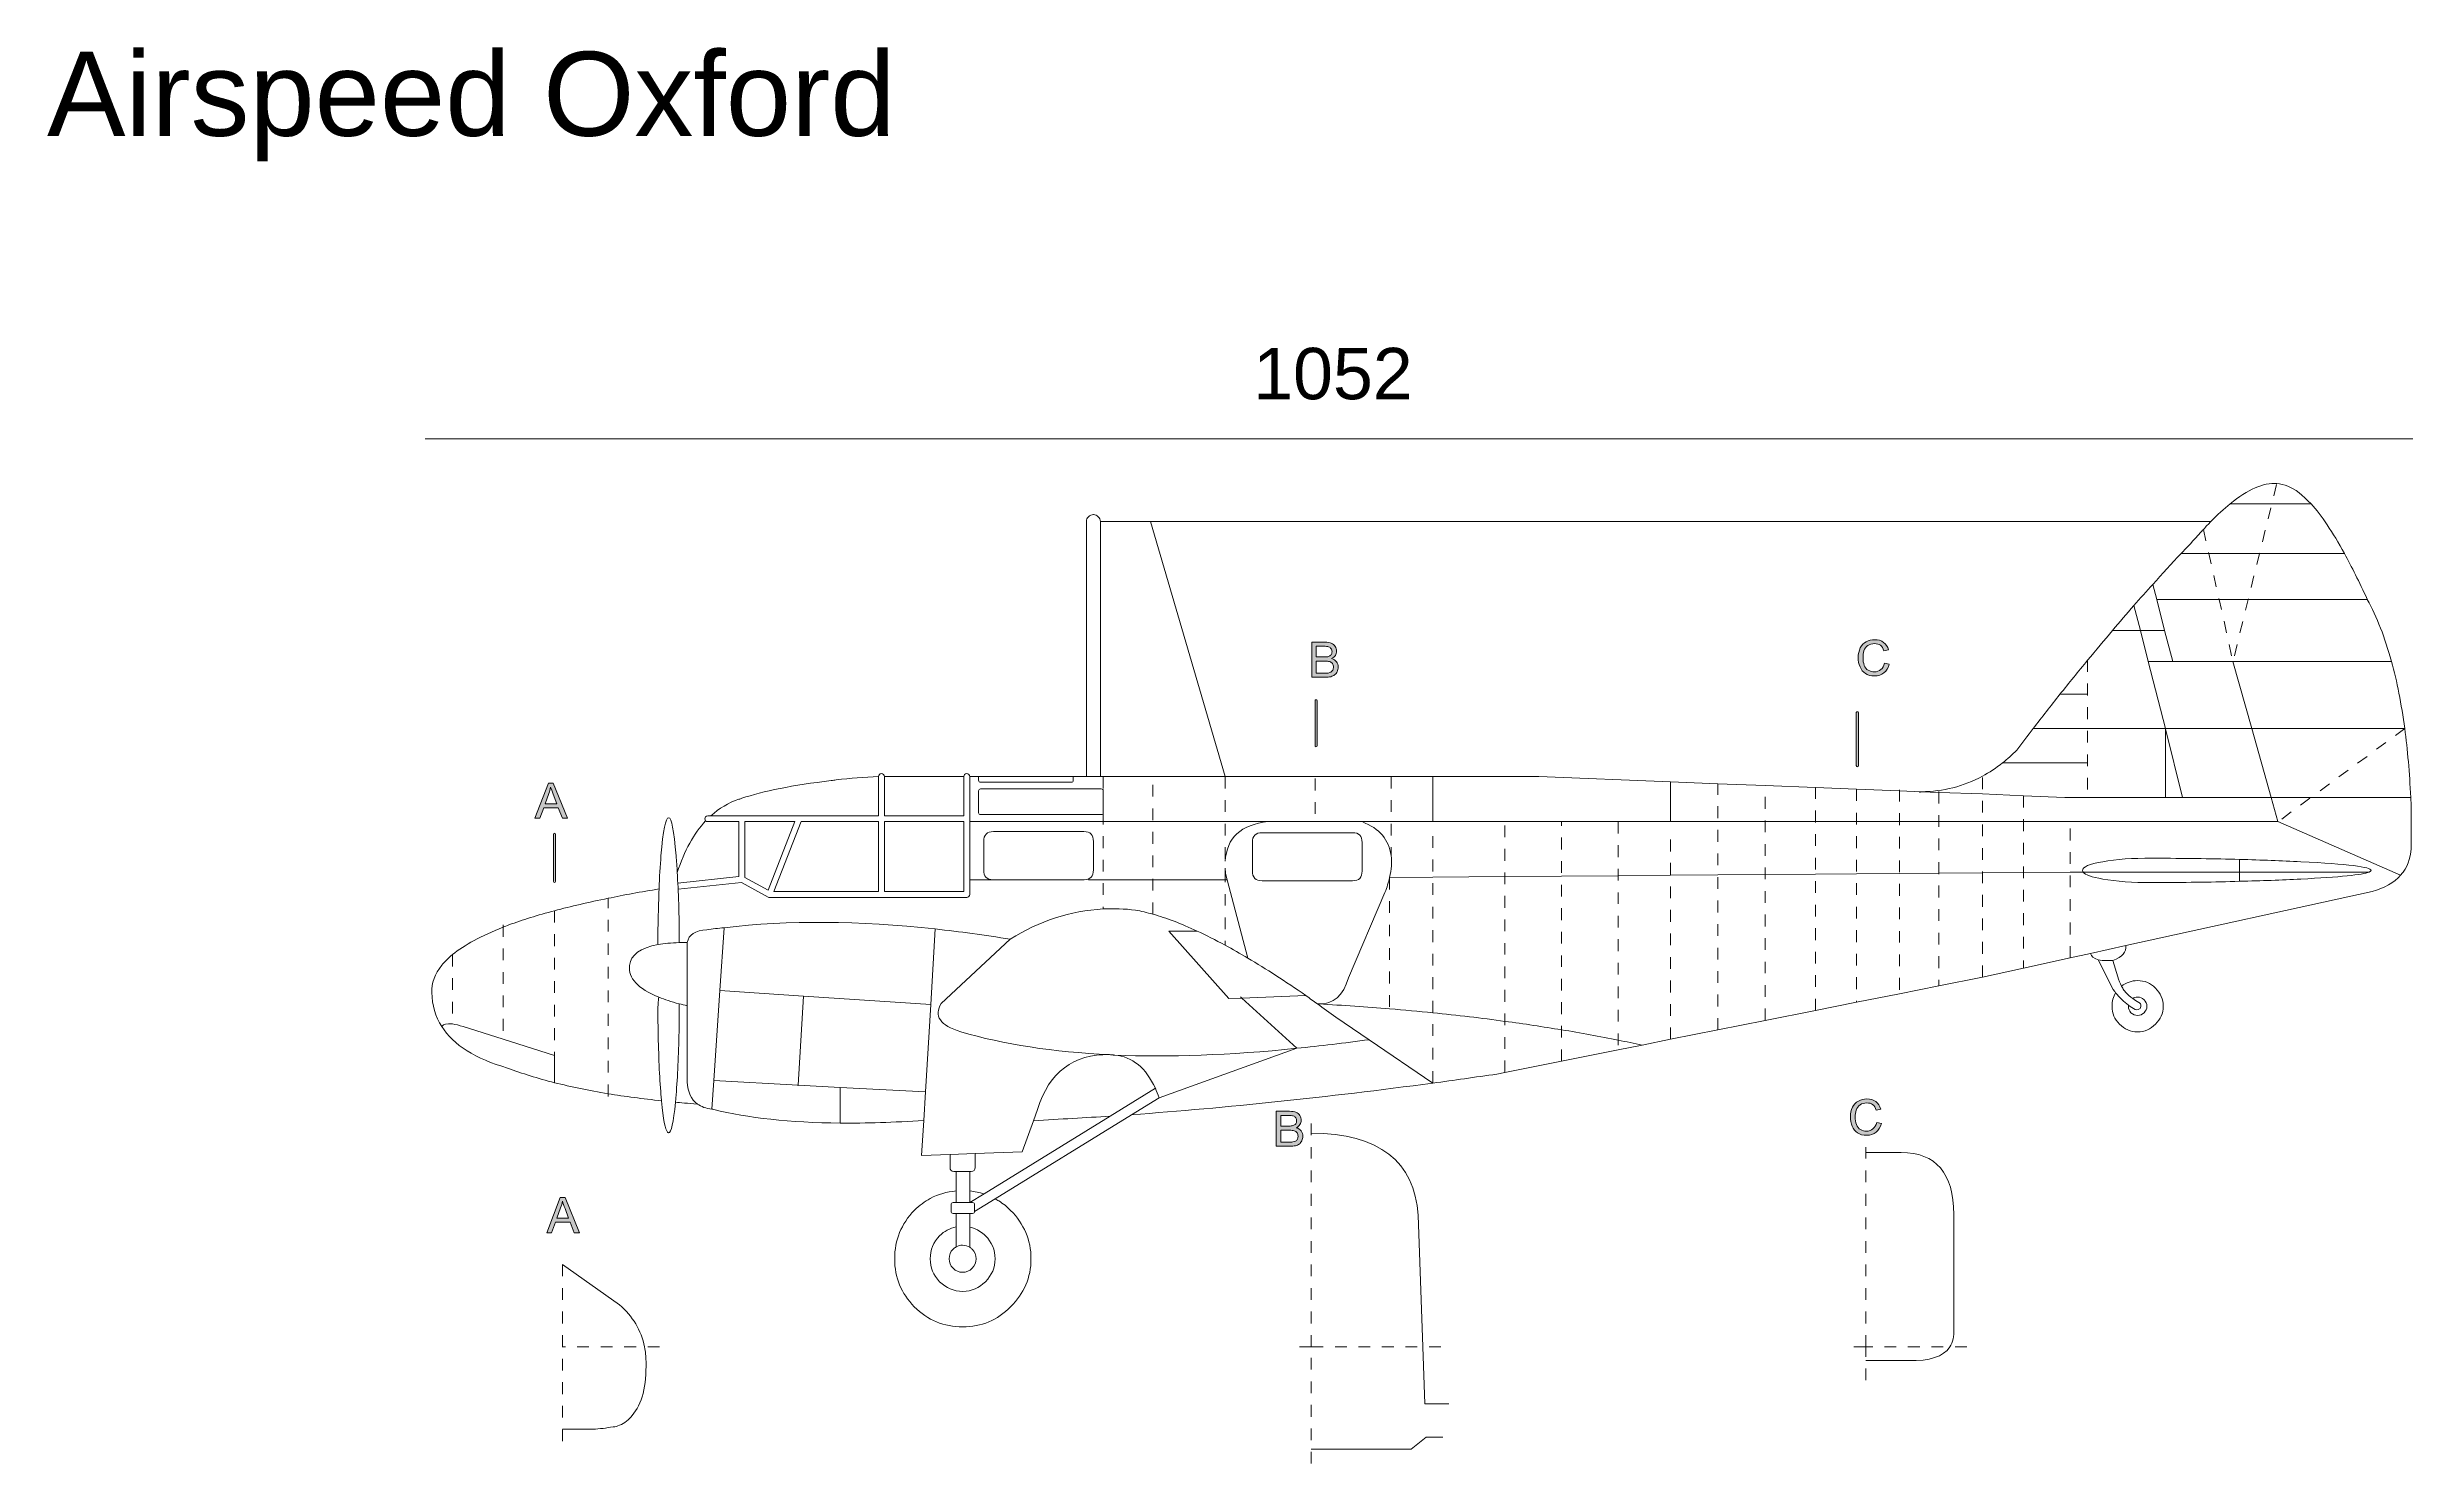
# Model space of a CAD drawing. Header units: millimetres. Extents: x 59 to 361, y 42 to 245.
# Drawn here: x 65 to 191.5, y 169.6 to 245.3 of the extents above; entities that cross this region are included whole.
import ezdxf

# ---------------------------------------------------------------- set-up
doc = ezdxf.new("R2010")
doc.units = ezdxf.units.MM
doc.header["$MEASUREMENT"] = 0
doc.layers.add('4-view', color=7, linetype='Continuous', lineweight=0)
doc.layers.add('Title', color=7, linetype='Continuous', lineweight=0)

# ---------------------------------------------------------------- blocks, each defined once
blk = doc.blocks.new('Block_0')
at = {"layer": '4-view'}
h = blk.add_hatch(color=1, dxfattribs=at)
h.dxf.hatch_style = 2
edge = h.paths.add_edge_path()
edge.add_spline(control_points=[(132.91, 211.88), (132.91, 211.88), (133.38, 211.88), (133.38, 211.88), (133.46, 211.88), (133.52, 211.89), (133.55, 211.89), (133.61, 211.9), (133.66, 211.92), (133.69, 211.94), (133.73, 211.97), (133.76, 212), (133.79, 212.05), (133.81, 212.09), (133.83, 212.15), (133.83, 212.21), (133.83, 212.28), (133.81, 212.34), (133.77, 212.39), (133.74, 212.44), (133.69, 212.48), (133.62, 212.5), (133.56, 212.52), (133.47, 212.53), (133.35, 212.53), (133.35, 212.53), (132.91, 212.53), (132.91, 212.53), (132.91, 212.53), (132.91, 211.88), (132.91, 211.88)], knot_values=[0, 0, 0, 0, 1, 1, 1, 2, 2, 2, 3, 3, 3, 4, 4, 4, 5, 5, 5, 6, 6, 6, 7, 7, 7, 8, 8, 8, 9, 9, 9, 10, 10, 10, 10], degree=3, periodic=0)
edge = h.paths.add_edge_path()
edge.add_spline(control_points=[(132.91, 212.75), (132.91, 212.75), (133.32, 212.75), (133.32, 212.75), (133.43, 212.75), (133.51, 212.76), (133.56, 212.77), (133.62, 212.79), (133.67, 212.82), (133.7, 212.87), (133.73, 212.91), (133.75, 212.96), (133.75, 213.03), (133.75, 213.09), (133.73, 213.15), (133.7, 213.19), (133.67, 213.24), (133.63, 213.27), (133.57, 213.29), (133.52, 213.31), (133.42, 213.32), (133.29, 213.32), (133.29, 213.32), (132.91, 213.32), (132.91, 213.32), (132.91, 213.32), (132.91, 212.75), (132.91, 212.75)], knot_values=[0, 0, 0, 0, 1, 1, 1, 2, 2, 2, 3, 3, 3, 4, 4, 4, 5, 5, 5, 6, 6, 6, 7, 7, 7, 8, 8, 8, 9, 9, 9, 9], degree=3, periodic=0)
edge = h.paths.add_edge_path()
edge.add_spline(control_points=[(132.67, 211.66), (132.67, 211.66), (132.67, 213.54), (132.67, 213.54), (132.67, 213.54), (133.37, 213.54), (133.37, 213.54), (133.51, 213.54), (133.63, 213.52), (133.71, 213.48), (133.8, 213.44), (133.87, 213.39), (133.92, 213.31), (133.97, 213.23), (133.99, 213.15), (133.99, 213.06), (133.99, 212.98), (133.97, 212.9), (133.93, 212.83), (133.88, 212.76), (133.82, 212.7), (133.73, 212.66), (133.84, 212.63), (133.93, 212.57), (133.99, 212.49), (134.05, 212.41), (134.08, 212.32), (134.08, 212.21), (134.08, 212.12), (134.06, 212.04), (134.03, 211.96), (133.99, 211.89), (133.94, 211.83), (133.89, 211.79), (133.83, 211.75), (133.77, 211.72), (133.68, 211.69), (133.6, 211.67), (133.5, 211.66), (133.38, 211.66), (133.38, 211.66), (132.67, 211.66), (132.67, 211.66)], knot_values=[0, 0, 0, 0, 1, 1, 1, 2, 2, 2, 3, 3, 3, 4, 4, 4, 5, 5, 5, 6, 6, 6, 7, 7, 7, 8, 8, 8, 9, 9, 9, 10, 10, 10, 11, 11, 11, 12, 12, 12, 13, 13, 13, 14, 14, 14, 14], degree=3, periodic=0)
h = blk.add_hatch(color=1, dxfattribs=at)
h.dxf.hatch_style = 2
edge = h.paths.add_edge_path()
edge.add_spline(control_points=[(163.3, 212.42), (163.3, 212.42), (163.55, 212.36), (163.55, 212.36), (163.5, 212.16), (163.4, 212), (163.27, 211.9), (163.13, 211.79), (162.97, 211.73), (162.77, 211.73), (162.57, 211.73), (162.4, 211.78), (162.28, 211.86), (162.15, 211.94), (162.05, 212.06), (161.99, 212.22), (161.92, 212.37), (161.89, 212.54), (161.89, 212.72), (161.89, 212.91), (161.93, 213.08), (162, 213.23), (162.08, 213.38), (162.18, 213.49), (162.32, 213.56), (162.46, 213.64), (162.61, 213.67), (162.77, 213.67), (162.96, 213.67), (163.12, 213.63), (163.25, 213.53), (163.38, 213.44), (163.46, 213.3), (163.52, 213.13), (163.52, 213.13), (163.27, 213.07), (163.27, 213.07), (163.23, 213.21), (163.16, 213.31), (163.08, 213.37), (163, 213.43), (162.89, 213.46), (162.77, 213.46), (162.63, 213.46), (162.5, 213.43), (162.41, 213.36), (162.31, 213.29), (162.24, 213.2), (162.2, 213.08), (162.16, 212.96), (162.15, 212.84), (162.15, 212.72), (162.15, 212.56), (162.17, 212.42), (162.21, 212.3), (162.26, 212.18), (162.33, 212.09), (162.43, 212.04), (162.53, 211.98), (162.64, 211.95), (162.75, 211.95), (162.89, 211.95), (163.01, 211.99), (163.1, 212.07), (163.2, 212.15), (163.26, 212.27), (163.3, 212.42)], knot_values=[0, 0, 0, 0, 1, 1, 1, 2, 2, 2, 3, 3, 3, 4, 4, 4, 5, 5, 5, 6, 6, 6, 7, 7, 7, 8, 8, 8, 9, 9, 9, 10, 10, 10, 11, 11, 11, 12, 12, 12, 13, 13, 13, 14, 14, 14, 15, 15, 15, 16, 16, 16, 17, 17, 17, 18, 18, 18, 19, 19, 19, 20, 20, 20, 21, 21, 21, 22, 22, 22, 22], degree=3, periodic=0)
h = blk.add_hatch(color=1, dxfattribs=at)
h.dxf.hatch_style = 2
edge = h.paths.add_edge_path()
edge.add_spline(control_points=[(132.84, 207.99), (132.84, 207.99), (132.84, 210.41), (132.84, 210.41), (132.84, 210.44), (132.86, 210.46), (132.89, 210.46), (132.89, 210.46), (132.89, 210.46), (132.89, 210.46), (132.92, 210.46), (132.95, 210.44), (132.95, 210.41), (132.95, 210.41), (132.95, 210.41), (132.95, 210.41), (132.95, 210.41), (132.95, 207.99), (132.95, 207.99), (132.95, 207.96), (132.92, 207.94), (132.89, 207.94), (132.89, 207.94), (132.89, 207.94), (132.89, 207.94), (132.86, 207.94), (132.84, 207.96), (132.84, 207.99), (132.84, 207.99), (132.84, 207.99), (132.84, 207.99)], knot_values=[0, 0, 0, 0, 1, 1, 1, 2, 2, 2, 3, 3, 3, 4, 4, 4, 5, 5, 5, 6, 6, 6, 7, 7, 7, 8, 8, 8, 9, 9, 9, 10, 10, 10, 10], degree=3, periodic=0)
edge = h.paths.add_edge_path()
edge.add_spline(control_points=[(161.79, 206.94), (161.79, 206.94), (161.79, 209.77), (161.79, 209.77), (161.79, 209.8), (161.82, 209.82), (161.85, 209.82), (161.85, 209.82), (161.85, 209.82), (161.85, 209.82), (161.88, 209.82), (161.9, 209.8), (161.9, 209.77), (161.9, 209.77), (161.9, 209.77), (161.9, 209.77), (161.9, 209.77), (161.9, 206.94), (161.9, 206.94), (161.9, 206.91), (161.88, 206.88), (161.85, 206.88), (161.85, 206.88), (161.85, 206.88), (161.85, 206.88), (161.82, 206.88), (161.79, 206.91), (161.79, 206.94), (161.79, 206.94), (161.79, 206.94), (161.79, 206.94)], knot_values=[0, 0, 0, 0, 1, 1, 1, 2, 2, 2, 3, 3, 3, 4, 4, 4, 5, 5, 5, 6, 6, 6, 7, 7, 7, 8, 8, 8, 9, 9, 9, 10, 10, 10, 10], degree=3, periodic=0)
edge = h.paths.add_edge_path()
edge.add_spline(control_points=[(92.12, 200.74), (92.12, 200.74), (92.12, 203.26), (92.12, 203.26), (92.12, 203.29), (92.14, 203.32), (92.17, 203.32), (92.17, 203.32), (92.17, 203.32), (92.17, 203.32), (92.2, 203.32), (92.22, 203.29), (92.22, 203.26), (92.22, 203.26), (92.22, 203.26), (92.22, 203.26), (92.22, 203.26), (92.22, 200.74), (92.22, 200.74), (92.22, 200.71), (92.2, 200.69), (92.17, 200.69), (92.17, 200.69), (92.17, 200.69), (92.17, 200.69), (92.14, 200.69), (92.12, 200.71), (92.12, 200.74), (92.12, 200.74), (92.12, 200.74), (92.12, 200.74)], knot_values=[0, 0, 0, 0, 1, 1, 1, 2, 2, 2, 3, 3, 3, 4, 4, 4, 5, 5, 5, 6, 6, 6, 7, 7, 7, 8, 8, 8, 9, 9, 9, 10, 10, 10, 10], degree=3, periodic=0)
h = blk.add_hatch(color=1, dxfattribs=at)
h.dxf.hatch_style = 2
edge = h.paths.add_edge_path()
edge.add_spline(control_points=[(91.66, 204.89), (91.66, 204.89), (92.29, 204.89), (92.29, 204.89), (92.29, 204.89), (92.1, 205.41), (92.1, 205.41), (92.04, 205.56), (91.99, 205.69), (91.96, 205.79), (91.94, 205.67), (91.91, 205.56), (91.86, 205.44), (91.86, 205.44), (91.66, 204.89), (91.66, 204.89)], knot_values=[0, 0, 0, 0, 1, 1, 1, 2, 2, 2, 3, 3, 3, 4, 4, 4, 5, 5, 5, 5], degree=3, periodic=0)
edge = h.paths.add_edge_path()
edge.add_spline(control_points=[(91.12, 204.12), (91.12, 204.12), (91.84, 205.99), (91.84, 205.99), (91.84, 205.99), (92.1, 205.99), (92.1, 205.99), (92.1, 205.99), (92.87, 204.12), (92.87, 204.12), (92.87, 204.12), (92.59, 204.12), (92.59, 204.12), (92.59, 204.12), (92.37, 204.68), (92.37, 204.68), (92.37, 204.68), (91.59, 204.68), (91.59, 204.68), (91.59, 204.68), (91.38, 204.12), (91.38, 204.12), (91.38, 204.12), (91.12, 204.12), (91.12, 204.12)], knot_values=[0, 0, 0, 0, 1, 1, 1, 2, 2, 2, 3, 3, 3, 4, 4, 4, 5, 5, 5, 6, 6, 6, 7, 7, 7, 8, 8, 8, 8], degree=3, periodic=0)
h = blk.add_hatch(color=1, dxfattribs=at)
h.dxf.hatch_style = 2
edge = h.paths.add_edge_path()
edge.add_spline(control_points=[(162.88, 187.86), (162.88, 187.86), (163.13, 187.8), (163.13, 187.8), (163.08, 187.6), (162.98, 187.44), (162.85, 187.33), (162.71, 187.23), (162.55, 187.17), (162.35, 187.17), (162.15, 187.17), (161.98, 187.21), (161.86, 187.3), (161.73, 187.38), (161.63, 187.5), (161.57, 187.65), (161.5, 187.81), (161.47, 187.98), (161.47, 188.16), (161.47, 188.35), (161.51, 188.52), (161.58, 188.67), (161.66, 188.81), (161.76, 188.92), (161.9, 189), (162.04, 189.08), (162.19, 189.11), (162.36, 189.11), (162.54, 189.11), (162.7, 189.07), (162.83, 188.97), (162.96, 188.87), (163.05, 188.74), (163.1, 188.57), (163.1, 188.57), (162.85, 188.51), (162.85, 188.51), (162.81, 188.65), (162.75, 188.75), (162.66, 188.81), (162.58, 188.87), (162.48, 188.9), (162.35, 188.9), (162.21, 188.9), (162.09, 188.87), (161.99, 188.8), (161.89, 188.73), (161.82, 188.64), (161.78, 188.52), (161.75, 188.4), (161.73, 188.28), (161.73, 188.16), (161.73, 188), (161.75, 187.86), (161.8, 187.74), (161.84, 187.62), (161.91, 187.53), (162.01, 187.47), (162.11, 187.42), (162.22, 187.39), (162.33, 187.39), (162.47, 187.39), (162.59, 187.43), (162.68, 187.51), (162.78, 187.59), (162.85, 187.71), (162.88, 187.86)], knot_values=[0, 0, 0, 0, 1, 1, 1, 2, 2, 2, 3, 3, 3, 4, 4, 4, 5, 5, 5, 6, 6, 6, 7, 7, 7, 8, 8, 8, 9, 9, 9, 10, 10, 10, 11, 11, 11, 12, 12, 12, 13, 13, 13, 14, 14, 14, 15, 15, 15, 16, 16, 16, 17, 17, 17, 18, 18, 18, 19, 19, 19, 20, 20, 20, 21, 21, 21, 22, 22, 22, 22], degree=3, periodic=0)
h = blk.add_hatch(color=1, dxfattribs=at)
h.dxf.hatch_style = 2
edge = h.paths.add_edge_path()
edge.add_spline(control_points=[(131.02, 186.8), (131.02, 186.8), (131.49, 186.8), (131.49, 186.8), (131.57, 186.8), (131.63, 186.8), (131.66, 186.81), (131.71, 186.82), (131.76, 186.83), (131.8, 186.86), (131.84, 186.88), (131.87, 186.92), (131.9, 186.96), (131.92, 187.01), (131.93, 187.06), (131.93, 187.12), (131.93, 187.19), (131.91, 187.25), (131.88, 187.3), (131.84, 187.35), (131.79, 187.39), (131.73, 187.41), (131.67, 187.43), (131.58, 187.44), (131.46, 187.44), (131.46, 187.44), (131.02, 187.44), (131.02, 187.44), (131.02, 187.44), (131.02, 186.8), (131.02, 186.8)], knot_values=[0, 0, 0, 0, 1, 1, 1, 2, 2, 2, 3, 3, 3, 4, 4, 4, 5, 5, 5, 6, 6, 6, 7, 7, 7, 8, 8, 8, 9, 9, 9, 10, 10, 10, 10], degree=3, periodic=0)
edge = h.paths.add_edge_path()
edge.add_spline(control_points=[(131.02, 187.66), (131.02, 187.66), (131.43, 187.66), (131.43, 187.66), (131.54, 187.66), (131.62, 187.67), (131.66, 187.69), (131.73, 187.7), (131.78, 187.74), (131.81, 187.78), (131.84, 187.82), (131.85, 187.88), (131.85, 187.94), (131.85, 188.01), (131.84, 188.06), (131.81, 188.11), (131.78, 188.15), (131.74, 188.19), (131.68, 188.2), (131.63, 188.22), (131.53, 188.23), (131.4, 188.23), (131.4, 188.23), (131.02, 188.23), (131.02, 188.23), (131.02, 188.23), (131.02, 187.66), (131.02, 187.66)], knot_values=[0, 0, 0, 0, 1, 1, 1, 2, 2, 2, 3, 3, 3, 4, 4, 4, 5, 5, 5, 6, 6, 6, 7, 7, 7, 8, 8, 8, 9, 9, 9, 9], degree=3, periodic=0)
edge = h.paths.add_edge_path()
edge.add_spline(control_points=[(130.77, 186.58), (130.77, 186.58), (130.77, 188.45), (130.77, 188.45), (130.77, 188.45), (131.48, 188.45), (131.48, 188.45), (131.62, 188.45), (131.74, 188.43), (131.82, 188.4), (131.91, 188.36), (131.98, 188.3), (132.03, 188.22), (132.07, 188.14), (132.1, 188.06), (132.1, 187.97), (132.1, 187.89), (132.08, 187.82), (132.03, 187.75), (131.99, 187.67), (131.92, 187.62), (131.84, 187.57), (131.95, 187.54), (132.04, 187.48), (132.1, 187.4), (132.16, 187.32), (132.19, 187.23), (132.19, 187.12), (132.19, 187.03), (132.17, 186.95), (132.13, 186.88), (132.1, 186.8), (132.05, 186.74), (132, 186.7), (131.94, 186.66), (131.87, 186.63), (131.79, 186.61), (131.71, 186.59), (131.61, 186.58), (131.49, 186.58), (131.49, 186.58), (130.77, 186.58), (130.77, 186.58)], knot_values=[0, 0, 0, 0, 1, 1, 1, 2, 2, 2, 3, 3, 3, 4, 4, 4, 5, 5, 5, 6, 6, 6, 7, 7, 7, 8, 8, 8, 9, 9, 9, 10, 10, 10, 11, 11, 11, 12, 12, 12, 13, 13, 13, 14, 14, 14, 14], degree=3, periodic=0)
h = blk.add_hatch(color=1, dxfattribs=at)
h.dxf.hatch_style = 2
edge = h.paths.add_edge_path()
edge.add_spline(control_points=[(92.29, 182.73), (92.29, 182.73), (92.92, 182.73), (92.92, 182.73), (92.92, 182.73), (92.73, 183.25), (92.73, 183.25), (92.67, 183.41), (92.62, 183.54), (92.59, 183.64), (92.57, 183.52), (92.54, 183.4), (92.49, 183.28), (92.49, 183.28), (92.29, 182.73), (92.29, 182.73)], knot_values=[0, 0, 0, 0, 1, 1, 1, 2, 2, 2, 3, 3, 3, 4, 4, 4, 5, 5, 5, 5], degree=3, periodic=0)
edge = h.paths.add_edge_path()
edge.add_spline(control_points=[(91.75, 181.96), (91.75, 181.96), (92.47, 183.84), (92.47, 183.84), (92.47, 183.84), (92.73, 183.84), (92.73, 183.84), (92.73, 183.84), (93.5, 181.96), (93.5, 181.96), (93.5, 181.96), (93.22, 181.96), (93.22, 181.96), (93.22, 181.96), (93, 182.53), (93, 182.53), (93, 182.53), (92.22, 182.53), (92.22, 182.53), (92.22, 182.53), (92.01, 181.96), (92.01, 181.96), (92.01, 181.96), (91.75, 181.96), (91.75, 181.96)], knot_values=[0, 0, 0, 0, 1, 1, 1, 2, 2, 2, 3, 3, 3, 4, 4, 4, 5, 5, 5, 6, 6, 6, 7, 7, 7, 8, 8, 8, 8], degree=3, periodic=0)
for points, knots in [([(132.67, 211.66), (132.67, 211.66), (132.67, 213.54), (132.67, 213.54), (132.67, 213.54), (133.37, 213.54), (133.37, 213.54), (133.51, 213.54), (133.63, 213.52), (133.71, 213.48), (133.8, 213.44), (133.87, 213.39), (133.92, 213.31), (133.97, 213.23), (133.99, 213.15), (133.99, 213.06), (133.99, 212.98), (133.97, 212.9), (133.93, 212.83), (133.88, 212.76), (133.82, 212.7), (133.73, 212.66), (133.84, 212.63), (133.93, 212.57), (133.99, 212.49), (134.05, 212.41), (134.08, 212.32), (134.08, 212.21), (134.08, 212.12), (134.06, 212.04), (134.03, 211.96), (133.99, 211.89), (133.94, 211.83), (133.89, 211.79), (133.83, 211.75), (133.77, 211.72), (133.68, 211.69), (133.6, 211.67), (133.5, 211.66), (133.38, 211.66), (133.38, 211.66), (132.67, 211.66), (132.67, 211.66)], [0, 0, 0, 0, 1, 1, 1, 2, 2, 2, 3, 3, 3, 4, 4, 4, 5, 5, 5, 6, 6, 6, 7, 7, 7, 8, 8, 8, 9, 9, 9, 10, 10, 10, 11, 11, 11, 12, 12, 12, 13, 13, 13, 14, 14, 14, 14]), ([(132.91, 212.75), (132.91, 212.75), (133.32, 212.75), (133.32, 212.75), (133.43, 212.75), (133.51, 212.76), (133.56, 212.77), (133.62, 212.79), (133.67, 212.82), (133.7, 212.87), (133.73, 212.91), (133.75, 212.96), (133.75, 213.03), (133.75, 213.09), (133.73, 213.15), (133.7, 213.19), (133.67, 213.24), (133.63, 213.27), (133.57, 213.29), (133.52, 213.31), (133.42, 213.32), (133.29, 213.32), (133.29, 213.32), (132.91, 213.32), (132.91, 213.32), (132.91, 213.32), (132.91, 212.75), (132.91, 212.75)], [0, 0, 0, 0, 1, 1, 1, 2, 2, 2, 3, 3, 3, 4, 4, 4, 5, 5, 5, 6, 6, 6, 7, 7, 7, 8, 8, 8, 9, 9, 9, 9]), ([(163.3, 212.42), (163.3, 212.42), (163.55, 212.36), (163.55, 212.36), (163.5, 212.16), (163.4, 212), (163.27, 211.9), (163.13, 211.79), (162.97, 211.73), (162.77, 211.73), (162.57, 211.73), (162.4, 211.78), (162.28, 211.86), (162.15, 211.94), (162.05, 212.06), (161.99, 212.22), (161.92, 212.37), (161.89, 212.54), (161.89, 212.72), (161.89, 212.91), (161.93, 213.08), (162, 213.23), (162.08, 213.38), (162.18, 213.49), (162.32, 213.56), (162.46, 213.64), (162.61, 213.67), (162.77, 213.67), (162.96, 213.67), (163.12, 213.63), (163.25, 213.53), (163.38, 213.44), (163.46, 213.3), (163.52, 213.13), (163.52, 213.13), (163.27, 213.07), (163.27, 213.07), (163.23, 213.21), (163.16, 213.31), (163.08, 213.37), (163, 213.43), (162.89, 213.46), (162.77, 213.46), (162.63, 213.46), (162.5, 213.43), (162.41, 213.36), (162.31, 213.29), (162.24, 213.2), (162.2, 213.08), (162.16, 212.96), (162.15, 212.84), (162.15, 212.72), (162.15, 212.56), (162.17, 212.42), (162.21, 212.3), (162.26, 212.18), (162.33, 212.09), (162.43, 212.04), (162.53, 211.98), (162.64, 211.95), (162.75, 211.95), (162.89, 211.95), (163.01, 211.99), (163.1, 212.07), (163.2, 212.15), (163.26, 212.27), (163.3, 212.42)], [0, 0, 0, 0, 1, 1, 1, 2, 2, 2, 3, 3, 3, 4, 4, 4, 5, 5, 5, 6, 6, 6, 7, 7, 7, 8, 8, 8, 9, 9, 9, 10, 10, 10, 11, 11, 11, 12, 12, 12, 13, 13, 13, 14, 14, 14, 15, 15, 15, 16, 16, 16, 17, 17, 17, 18, 18, 18, 19, 19, 19, 20, 20, 20, 21, 21, 21, 22, 22, 22, 22]), ([(132.91, 211.88), (132.91, 211.88), (133.38, 211.88), (133.38, 211.88), (133.46, 211.88), (133.52, 211.89), (133.55, 211.89), (133.61, 211.9), (133.66, 211.92), (133.69, 211.94), (133.73, 211.97), (133.76, 212), (133.79, 212.05), (133.81, 212.09), (133.83, 212.15), (133.83, 212.21), (133.83, 212.28), (133.81, 212.34), (133.77, 212.39), (133.74, 212.44), (133.69, 212.48), (133.62, 212.5), (133.56, 212.52), (133.47, 212.53), (133.35, 212.53), (133.35, 212.53), (132.91, 212.53), (132.91, 212.53), (132.91, 212.53), (132.91, 211.88), (132.91, 211.88)], [0, 0, 0, 0, 1, 1, 1, 2, 2, 2, 3, 3, 3, 4, 4, 4, 5, 5, 5, 6, 6, 6, 7, 7, 7, 8, 8, 8, 9, 9, 9, 10, 10, 10, 10]), ([(132.84, 207.99), (132.84, 207.99), (132.84, 210.41), (132.84, 210.41), (132.84, 210.44), (132.86, 210.46), (132.89, 210.46), (132.89, 210.46), (132.89, 210.46), (132.89, 210.46), (132.92, 210.46), (132.95, 210.44), (132.95, 210.41), (132.95, 210.41), (132.95, 210.41), (132.95, 210.41), (132.95, 210.41), (132.95, 207.99), (132.95, 207.99), (132.95, 207.96), (132.92, 207.94), (132.89, 207.94), (132.89, 207.94), (132.89, 207.94), (132.89, 207.94), (132.86, 207.94), (132.84, 207.96), (132.84, 207.99), (132.84, 207.99), (132.84, 207.99), (132.84, 207.99)], [0, 0, 0, 0, 1, 1, 1, 2, 2, 2, 3, 3, 3, 4, 4, 4, 5, 5, 5, 6, 6, 6, 7, 7, 7, 8, 8, 8, 9, 9, 9, 10, 10, 10, 10]), ([(161.79, 206.94), (161.79, 206.94), (161.79, 209.77), (161.79, 209.77), (161.79, 209.8), (161.82, 209.82), (161.85, 209.82), (161.85, 209.82), (161.85, 209.82), (161.85, 209.82), (161.88, 209.82), (161.9, 209.8), (161.9, 209.77), (161.9, 209.77), (161.9, 209.77), (161.9, 209.77), (161.9, 209.77), (161.9, 206.94), (161.9, 206.94), (161.9, 206.91), (161.88, 206.88), (161.85, 206.88), (161.85, 206.88), (161.85, 206.88), (161.85, 206.88), (161.82, 206.88), (161.79, 206.91), (161.79, 206.94), (161.79, 206.94), (161.79, 206.94), (161.79, 206.94)], [0, 0, 0, 0, 1, 1, 1, 2, 2, 2, 3, 3, 3, 4, 4, 4, 5, 5, 5, 6, 6, 6, 7, 7, 7, 8, 8, 8, 9, 9, 9, 10, 10, 10, 10]), ([(91.12, 204.12), (91.12, 204.12), (91.84, 205.99), (91.84, 205.99), (91.84, 205.99), (92.1, 205.99), (92.1, 205.99), (92.1, 205.99), (92.87, 204.12), (92.87, 204.12), (92.87, 204.12), (92.59, 204.12), (92.59, 204.12), (92.59, 204.12), (92.37, 204.68), (92.37, 204.68), (92.37, 204.68), (91.59, 204.68), (91.59, 204.68), (91.59, 204.68), (91.38, 204.12), (91.38, 204.12), (91.38, 204.12), (91.12, 204.12), (91.12, 204.12)], [0, 0, 0, 0, 1, 1, 1, 2, 2, 2, 3, 3, 3, 4, 4, 4, 5, 5, 5, 6, 6, 6, 7, 7, 7, 8, 8, 8, 8]), ([(91.66, 204.89), (91.66, 204.89), (92.29, 204.89), (92.29, 204.89), (92.29, 204.89), (92.1, 205.41), (92.1, 205.41), (92.04, 205.56), (91.99, 205.69), (91.96, 205.79), (91.94, 205.67), (91.91, 205.56), (91.86, 205.44), (91.86, 205.44), (91.66, 204.89), (91.66, 204.89)], [0, 0, 0, 0, 1, 1, 1, 2, 2, 2, 3, 3, 3, 4, 4, 4, 5, 5, 5, 5]), ([(92.12, 200.74), (92.12, 200.74), (92.12, 203.26), (92.12, 203.26), (92.12, 203.29), (92.14, 203.32), (92.17, 203.32), (92.17, 203.32), (92.17, 203.32), (92.17, 203.32), (92.2, 203.32), (92.22, 203.29), (92.22, 203.26), (92.22, 203.26), (92.22, 203.26), (92.22, 203.26), (92.22, 203.26), (92.22, 200.74), (92.22, 200.74), (92.22, 200.71), (92.2, 200.69), (92.17, 200.69), (92.17, 200.69), (92.17, 200.69), (92.17, 200.69), (92.14, 200.69), (92.12, 200.71), (92.12, 200.74), (92.12, 200.74), (92.12, 200.74), (92.12, 200.74)], [0, 0, 0, 0, 1, 1, 1, 2, 2, 2, 3, 3, 3, 4, 4, 4, 5, 5, 5, 6, 6, 6, 7, 7, 7, 8, 8, 8, 9, 9, 9, 10, 10, 10, 10]), ([(162.88, 187.86), (162.88, 187.86), (163.13, 187.8), (163.13, 187.8), (163.08, 187.6), (162.98, 187.44), (162.85, 187.33), (162.71, 187.23), (162.55, 187.17), (162.35, 187.17), (162.15, 187.17), (161.98, 187.21), (161.86, 187.3), (161.73, 187.38), (161.63, 187.5), (161.57, 187.65), (161.5, 187.81), (161.47, 187.98), (161.47, 188.16), (161.47, 188.35), (161.51, 188.52), (161.58, 188.67), (161.66, 188.81), (161.76, 188.92), (161.9, 189), (162.04, 189.08), (162.19, 189.11), (162.36, 189.11), (162.54, 189.11), (162.7, 189.07), (162.83, 188.97), (162.96, 188.87), (163.05, 188.74), (163.1, 188.57), (163.1, 188.57), (162.85, 188.51), (162.85, 188.51), (162.81, 188.65), (162.75, 188.75), (162.66, 188.81), (162.58, 188.87), (162.48, 188.9), (162.35, 188.9), (162.21, 188.9), (162.09, 188.87), (161.99, 188.8), (161.89, 188.73), (161.82, 188.64), (161.78, 188.52), (161.75, 188.4), (161.73, 188.28), (161.73, 188.16), (161.73, 188), (161.75, 187.86), (161.8, 187.74), (161.84, 187.62), (161.91, 187.53), (162.01, 187.47), (162.11, 187.42), (162.22, 187.39), (162.33, 187.39), (162.47, 187.39), (162.59, 187.43), (162.68, 187.51), (162.78, 187.59), (162.85, 187.71), (162.88, 187.86)], [0, 0, 0, 0, 1, 1, 1, 2, 2, 2, 3, 3, 3, 4, 4, 4, 5, 5, 5, 6, 6, 6, 7, 7, 7, 8, 8, 8, 9, 9, 9, 10, 10, 10, 11, 11, 11, 12, 12, 12, 13, 13, 13, 14, 14, 14, 15, 15, 15, 16, 16, 16, 17, 17, 17, 18, 18, 18, 19, 19, 19, 20, 20, 20, 21, 21, 21, 22, 22, 22, 22]), ([(130.77, 186.58), (130.77, 186.58), (130.77, 188.45), (130.77, 188.45), (130.77, 188.45), (131.48, 188.45), (131.48, 188.45), (131.62, 188.45), (131.74, 188.43), (131.82, 188.4), (131.91, 188.36), (131.98, 188.3), (132.03, 188.22), (132.07, 188.14), (132.1, 188.06), (132.1, 187.97), (132.1, 187.89), (132.08, 187.82), (132.03, 187.75), (131.99, 187.67), (131.92, 187.62), (131.84, 187.57), (131.95, 187.54), (132.04, 187.48), (132.1, 187.4), (132.16, 187.32), (132.19, 187.23), (132.19, 187.12), (132.19, 187.03), (132.17, 186.95), (132.13, 186.88), (132.1, 186.8), (132.05, 186.74), (132, 186.7), (131.94, 186.66), (131.87, 186.63), (131.79, 186.61), (131.71, 186.59), (131.61, 186.58), (131.49, 186.58), (131.49, 186.58), (130.77, 186.58), (130.77, 186.58)], [0, 0, 0, 0, 1, 1, 1, 2, 2, 2, 3, 3, 3, 4, 4, 4, 5, 5, 5, 6, 6, 6, 7, 7, 7, 8, 8, 8, 9, 9, 9, 10, 10, 10, 11, 11, 11, 12, 12, 12, 13, 13, 13, 14, 14, 14, 14]), ([(131.02, 187.66), (131.02, 187.66), (131.43, 187.66), (131.43, 187.66), (131.54, 187.66), (131.62, 187.67), (131.66, 187.69), (131.73, 187.7), (131.78, 187.74), (131.81, 187.78), (131.84, 187.82), (131.85, 187.88), (131.85, 187.94), (131.85, 188.01), (131.84, 188.06), (131.81, 188.11), (131.78, 188.15), (131.74, 188.19), (131.68, 188.2), (131.63, 188.22), (131.53, 188.23), (131.4, 188.23), (131.4, 188.23), (131.02, 188.23), (131.02, 188.23), (131.02, 188.23), (131.02, 187.66), (131.02, 187.66)], [0, 0, 0, 0, 1, 1, 1, 2, 2, 2, 3, 3, 3, 4, 4, 4, 5, 5, 5, 6, 6, 6, 7, 7, 7, 8, 8, 8, 9, 9, 9, 9]), ([(131.02, 186.8), (131.02, 186.8), (131.49, 186.8), (131.49, 186.8), (131.57, 186.8), (131.63, 186.8), (131.66, 186.81), (131.71, 186.82), (131.76, 186.83), (131.8, 186.86), (131.84, 186.88), (131.87, 186.92), (131.9, 186.96), (131.92, 187.01), (131.93, 187.06), (131.93, 187.12), (131.93, 187.19), (131.91, 187.25), (131.88, 187.3), (131.84, 187.35), (131.79, 187.39), (131.73, 187.41), (131.67, 187.43), (131.58, 187.44), (131.46, 187.44), (131.46, 187.44), (131.02, 187.44), (131.02, 187.44), (131.02, 187.44), (131.02, 186.8), (131.02, 186.8)], [0, 0, 0, 0, 1, 1, 1, 2, 2, 2, 3, 3, 3, 4, 4, 4, 5, 5, 5, 6, 6, 6, 7, 7, 7, 8, 8, 8, 9, 9, 9, 10, 10, 10, 10]), ([(91.75, 181.96), (91.75, 181.96), (92.47, 183.84), (92.47, 183.84), (92.47, 183.84), (92.73, 183.84), (92.73, 183.84), (92.73, 183.84), (93.5, 181.96), (93.5, 181.96), (93.5, 181.96), (93.22, 181.96), (93.22, 181.96), (93.22, 181.96), (93, 182.53), (93, 182.53), (93, 182.53), (92.22, 182.53), (92.22, 182.53), (92.22, 182.53), (92.01, 181.96), (92.01, 181.96), (92.01, 181.96), (91.75, 181.96), (91.75, 181.96)], [0, 0, 0, 0, 1, 1, 1, 2, 2, 2, 3, 3, 3, 4, 4, 4, 5, 5, 5, 6, 6, 6, 7, 7, 7, 8, 8, 8, 8]), ([(92.29, 182.73), (92.29, 182.73), (92.92, 182.73), (92.92, 182.73), (92.92, 182.73), (92.73, 183.25), (92.73, 183.25), (92.67, 183.41), (92.62, 183.54), (92.59, 183.64), (92.57, 183.52), (92.54, 183.4), (92.49, 183.28), (92.49, 183.28), (92.29, 182.73), (92.29, 182.73)], [0, 0, 0, 0, 1, 1, 1, 2, 2, 2, 3, 3, 3, 4, 4, 4, 5, 5, 5, 5])]:
    blk.add_open_spline(points, degree=3, knots=knots, dxfattribs=at)

msp = doc.modelspace()

# ---------------------------------------------------------------- linework, layer by layer
at = {"layer": '4-view', "color": 7, "lineweight": 18}
for p, q in [((85.24, 224.42), (191.55, 224.42)), ((184.12, 221.36), (184.27, 221.97)), ((183.81, 220.13), (183.96, 220.73)), ((124.05, 219.99), (121.36, 219.99)), ((121.36, 206.35), (121.36, 219.99)), ((128.04, 206.35), (124.05, 219.99)), ((124.05, 219.99), (180.75, 219.99)), ((180.36, 219.57), (180.49, 218.95)), ((183.52, 218.91), (183.66, 219.52)), ((177.65, 216.63), (177.86, 215.82)), ((180.91, 217.11), (181.04, 216.49)), ((182.91, 216.47), (183.05, 217.08)), ((176.99, 214.17), (176.64, 215.5)), ((178.28, 214.17), (177.86, 215.82)), ((175.5, 214.17), (176.99, 214.17)), ((178.28, 214.17), (176.99, 214.17)), ((176.99, 214.17), (177.4, 212.51)), ((178.71, 212.51), (178.28, 214.17)), ((181.46, 214.66), (181.59, 214.04)), ((182.3, 214.03), (182.46, 214.64)), ((174.16, 212.57), (174.16, 211.95)), ((181.73, 213.42), (181.86, 212.8)), ((182.01, 212.81), (182.15, 213.42)), ((177.4, 212.51), (178.71, 212.51)), ((178.32, 208.92), (177.4, 212.51)), ((181.93, 212.51), (178.71, 212.51)), ((190.41, 212.51), (181.93, 212.51)), ((181.93, 212.51), (182.94, 208.92)), ((172.68, 210.75), (174.16, 210.75)), ((174.16, 210.06), (174.16, 209.43)), ((174.16, 208.8), (174.16, 208.17)), ((178.32, 208.91), (178.32, 208.92)), ((178.32, 208.92), (178.32, 208.91)), ((182.94, 208.92), (178.32, 208.92)), ((179.24, 205.24), (178.32, 208.91)), ((178.32, 208.91), (178.32, 205.24)), ((191.12, 208.92), (182.94, 208.92)), ((182.94, 208.92), (183.97, 205.24)), ((191.12, 208.92), (190.62, 208.54)), ((190.11, 208.18), (189.61, 207.81)), ((114.85, 206.35), (114.37, 206.35)), ((114.37, 206.35), (114.37, 203.94)), ((119.91, 206.35), (114.85, 206.35)), ((120.62, 206.35), (119.91, 206.35)), ((121.36, 206.35), (120.62, 206.35)), ((121.51, 206.35), (121.51, 205.72)), ((128.04, 206.35), (128.04, 205.72)), ((132.84, 206.24), (132.84, 205.61)), ((136.91, 206.35), (136.91, 205.72)), ((139.14, 203.94), (139.14, 206.35)), ((168.53, 205.68), (168.53, 206.31)), ((169.61, 207.08), (174.16, 207.08)), ((174.16, 206.29), (174.16, 205.66)), ((188.1, 206.7), (187.6, 206.33)), ((189.11, 207.43), (188.6, 207.07)), ((121.51, 205.58), (121.51, 204.42)), ((124.17, 205.28), (124.17, 205.91)), ((128.04, 205.09), (128.04, 204.46)), ((132.84, 204.99), (132.84, 204.36)), ((136.91, 205.09), (136.91, 204.46)), ((151.85, 206.07), (151.85, 203.94)), ((154.38, 205.38), (154.38, 205.97)), ((156.92, 204.63), (156.92, 205.26)), ((159.6, 205.16), (159.6, 205.77)), ((161.8, 205.68), (161.8, 205.05)), ((165.27, 205.54), (165.17, 205.5)), ((168.53, 204.43), (168.53, 205.06)), ((170.73, 205.33), (170.73, 204.7)), ((179.24, 205.24), (178.32, 205.24)), ((183.97, 205.24), (179.24, 205.24)), ((183.97, 205.24), (184.33, 203.94)), ((186.05, 205.2), (185.54, 204.83)), ((187.09, 205.97), (186.59, 205.59)), ((114.37, 203.94), (114.37, 200.83)), ((124.17, 204.02), (124.17, 204.65)), ((128.04, 203.83), (128.04, 203.2)), ((136.91, 203.83), (136.91, 203.2)), ((143, 203.11), (143, 203.74)), ((146.02, 203.72), (146.02, 203.94)), ((149.06, 203.94), (149.06, 203.31)), ((154.38, 204.13), (154.38, 204.76)), ((168.53, 203.16), (168.53, 203.79)), ((184.33, 203.94), (190.9, 201.08)), ((185.04, 204.46), (184.54, 204.08)), ((121.51, 203.16), (121.51, 202.53)), ((124.17, 202.76), (124.17, 203.39)), ((128.04, 202.57), (128.04, 201.95)), ((136.91, 202.57), (136.91, 202.13)), ((139.14, 202.54), (139.14, 203.17)), ((143, 201.85), (143, 202.48)), ((146.02, 202.46), (146.02, 203.09)), ((149.06, 202.68), (149.06, 202.05)), ((151.85, 202.35), (151.85, 202.98)), ((154.38, 202.87), (154.38, 203.5)), ((156.92, 202.11), (156.92, 202.74)), ((159.6, 202.64), (159.6, 203.27)), ((161.8, 203.16), (161.8, 202.53)), ((164.1, 203.13), (164.1, 202.5)), ((166.2, 203.04), (166.2, 202.41)), ((168.53, 201.9), (168.53, 202.53)), ((170.73, 202.81), (170.73, 202.18)), ((173.22, 202.94), (173.22, 203.57)), ((121.51, 201.9), (121.51, 201.28)), ((124.17, 201.51), (124.17, 202.13)), ((139.14, 201.28), (139.14, 201.91)), ((146.02, 201.2), (146.02, 201.83)), ((151.85, 201.1), (151.85, 201.73)), ((154.38, 201.61), (154.38, 202.24)), ((159.6, 201.38), (159.6, 202.01)), ((161.8, 201.9), (161.8, 201.28)), ((164.1, 201.87), (164.1, 201.24)), ((173.22, 201.68), (173.22, 202.31)), ((182.29, 201.24), (173.92, 201.24)), ((182.29, 201.24), (182.29, 201.92)), ((182.29, 200.75), (182.29, 201.24)), ((182.29, 201.24), (189.22, 201.24)), ((114.37, 200.83), (115.61, 200.83)), ((120.47, 200.83), (115.61, 200.83)), ((121.51, 200.65), (121.51, 200.02)), ((128.04, 200.07), (128.04, 199.45)), ((129.25, 196.64), (128.14, 200.83)), ((136.83, 200.95), (136.83, 200.32)), ((139.14, 200.02), (139.14, 200.65)), ((143, 199.34), (143, 199.97)), ((146.02, 199.94), (146.02, 200.57)), ((149.06, 200.16), (149.06, 199.54)), ((151.85, 199.84), (151.85, 200.47)), ((154.38, 200.35), (154.38, 200.98)), ((156.92, 199.6), (156.92, 200.23)), ((159.6, 200.13), (159.6, 200.76)), ((161.8, 200.65), (161.8, 200.02)), ((164.1, 200.61), (164.1, 199.98)), ((166.2, 200.52), (166.2, 199.89)), ((168.53, 199.39), (168.53, 200.02)), ((170.73, 200.3), (170.73, 199.67)), ((173.22, 200.43), (173.22, 201.06)), ((92.17, 199.18), (92.17, 198.55)), ((95.03, 199.32), (95.03, 199.84)), ((95.03, 198.06), (95.03, 198.69)), ((121.51, 199.39), (121.51, 199.27)), ((124.17, 198.99), (124.17, 199.62)), ((128.04, 198.82), (128.04, 198.19)), ((136.83, 199.69), (136.83, 199.06)), ((139.14, 198.76), (139.14, 199.39)), ((143, 198.08), (143, 198.71)), ((146.02, 198.68), (146.02, 199.31)), ((149.06, 198.91), (149.06, 198.28)), ((151.85, 198.59), (151.85, 199.22)), ((154.38, 199.09), (154.38, 199.72)), ((156.92, 198.34), (156.92, 198.97)), ((159.6, 198.87), (159.6, 199.5)), ((161.8, 199.39), (161.8, 198.76)), ((164.1, 199.35), (164.1, 198.72)), ((166.2, 199.26), (166.2, 198.63)), ((168.53, 198.14), (168.53, 198.76)), ((170.73, 199.04), (170.73, 198.41)), ((173.22, 199.17), (173.22, 199.8)), ((92.17, 197.92), (92.17, 197.29)), ((95.03, 196.81), (95.03, 197.43)), ((99.26, 194.09), (99.26, 197.48)), ((101.01, 194.91), (101.24, 198.27)), ((112.29, 194.16), (112.53, 198.2)), ((128.04, 197.56), (128.04, 197.33)), ((136.83, 198.43), (136.83, 197.81)), ((139.14, 197.5), (139.14, 198.13)), ((143, 196.83), (143, 197.45)), ((146.02, 197.42), (146.02, 198.05)), ((149.06, 197.65), (149.06, 197.02)), ((151.85, 197.33), (151.85, 197.96)), ((154.38, 197.83), (154.38, 198.46)), ((156.92, 197.08), (156.92, 197.71)), ((159.6, 197.61), (159.6, 198.24)), ((161.8, 198.13), (161.8, 197.5)), ((164.1, 198.09), (164.1, 197.47)), ((166.2, 198), (166.2, 197.37)), ((168.53, 196.88), (168.53, 197.51)), ((170.73, 197.78), (170.73, 197.15)), ((173.22, 197.91), (173.22, 198.54)), ((86.71, 196.83), (86.71, 196.2)), ((89.42, 197.16), (89.42, 196.53)), ((92.17, 196.66), (92.17, 196.03)), ((95.03, 195.55), (95.03, 196.18)), ((136.83, 197.18), (136.83, 196.55)), ((139.14, 196.24), (139.14, 196.87)), ((143, 195.57), (143, 196.2)), ((146.02, 196.17), (146.02, 196.79)), ((149.06, 196.39), (149.06, 195.76)), ((151.85, 196.07), (151.85, 196.7)), ((154.38, 196.57), (154.38, 197.2)), ((156.92, 195.83), (156.92, 196.45)), ((159.6, 196.35), (159.6, 196.98)), ((161.8, 196.87), (161.8, 196.24)), ((164.1, 196.84), (164.1, 196.21)), ((166.2, 196.74), (166.2, 196.11)), ((168.53, 195.62), (168.53, 196.25)), ((170.73, 196.52), (170.73, 196.11)), ((173.22, 196.65), (173.22, 197.28)), ((174.32, 196.89), (176.2, 197.31)), ((86.71, 195.57), (86.71, 194.94)), ((89.42, 195.9), (89.42, 195.27)), ((92.17, 195.41), (92.17, 194.78)), ((95.03, 194.29), (95.03, 194.92)), ((100.68, 190.09), (101.01, 194.91)), ((101.01, 194.91), (105.49, 194.61)), ((136.83, 195.92), (136.83, 195.29)), ((139.14, 194.99), (139.14, 195.62)), ((143, 194.31), (143, 194.94)), ((146.02, 194.91), (146.02, 195.54)), ((149.06, 195.13), (149.06, 194.5)), ((151.85, 194.81), (151.85, 195.44)), ((154.38, 195.32), (154.38, 195.95)), ((156.92, 194.57), (156.92, 195.2)), ((159.6, 195.1), (159.6, 195.73)), ((161.8, 195.62), (161.8, 194.99)), ((164.1, 195.58), (164.1, 194.95)), ((166.2, 195.48), (166.2, 195.16)), ((86.71, 194.31), (86.71, 193.68)), ((89.42, 194.65), (89.42, 194.02)), ((92.17, 194.15), (92.17, 193.52)), ((95.03, 193.03), (95.03, 193.66)), ((105.49, 194.61), (105.19, 189.85)), ((112.29, 194.16), (105.49, 194.61)), ((112.01, 189.49), (112.29, 194.16)), ((128.92, 194.51), (128.85, 194.57)), ((128.92, 194.51), (132.35, 194.64)), ((131.87, 191.82), (128.92, 194.51)), ((136.83, 194.66), (136.83, 194.03)), ((139.14, 193.73), (139.14, 194.36)), ((146.02, 193.65), (146.02, 194.28)), ((149.06, 193.88), (149.06, 193.25)), ((151.85, 193.56), (151.85, 194.18)), ((154.38, 194.06), (154.38, 194.69)), ((156.92, 193.31), (156.92, 193.94)), ((159.6, 193.84), (159.6, 194.47)), ((161.8, 194.36), (161.8, 194.28)), ((89.42, 193.39), (89.42, 192.76)), ((92.17, 192.89), (92.17, 192.26)), ((95.03, 191.77), (95.03, 192.4)), ((139.14, 192.48), (139.14, 193.11)), ((143, 191.79), (143, 192.42)), ((151.85, 192.3), (151.85, 192.93)), ((154.38, 192.8), (154.38, 193.43)), ((92.17, 191.63), (92.17, 191.44)), ((95.03, 190.52), (95.03, 191.15)), ((131.87, 191.82), (124.5, 189.18)), ((139.14, 189.96), (135.73, 192.28)), ((139.14, 191.22), (139.14, 191.85)), ((143, 190.53), (143, 191.16)), ((146.02, 191.13), (146.02, 191.76)), ((100.58, 188.56), (100.68, 190.09)), ((100.68, 190.09), (105.19, 189.85)), ((105.19, 189.85), (105.18, 189.82)), ((107.45, 189.73), (105.19, 189.85)), ((139.14, 189.96), (139.14, 190.59)), ((107.45, 187.82), (107.45, 189.73)), ((107.45, 189.73), (112.01, 189.49)), ((112.01, 189.49), (111.92, 187.96)), ((124.3, 189.68), (121.88, 188.19)), ((124.5, 189.18), (123.03, 188.27)), ((121.88, 188.19), (115.14, 184.03)), ((115.73, 183.77), (123.03, 188.27)), ((114.66, 186.19), (113.32, 186.14)), ((132.64, 185.92), (132.64, 186.54)), ((113.65, 185.24), (113.65, 184.19)), ((114.38, 185.24), (113.65, 185.24)), ((114.38, 185.24), (114.38, 184.19)), ((132.64, 184.66), (132.64, 185.29)), ((162.29, 184.66), (162.29, 185.29)), ((113.65, 184.19), (113.65, 183.57)), ((113.65, 183.57), (114.38, 183.57)), ((114.38, 184.19), (114.38, 183.57)), ((115.14, 184.03), (114.38, 183.57)), ((115.73, 183.77), (114.63, 183.1)), ((132.64, 183.4), (132.64, 184.03)), ((162.29, 183.4), (162.29, 184.03)), ((113.65, 182.99), (113.65, 182.27)), ((114.38, 182.99), (113.65, 182.99)), ((113.65, 182.27), (113.65, 181.2)), ((114.38, 182.26), (114.38, 182.99)), ((114.38, 181.18), (114.38, 182.26)), ((132.64, 182.14), (132.64, 182.77)), ((162.29, 182.14), (162.29, 182.77)), ((132.64, 180.88), (132.64, 181.51)), ((162.29, 180.88), (162.29, 181.51)), ((92.6, 179.63), (92.6, 180.26)), ((132.64, 179.63), (132.64, 180.26)), ((162.29, 179.63), (162.29, 180.26)), ((92.6, 178.37), (92.6, 179)), ((132.64, 178.37), (132.64, 179)), ((162.29, 178.37), (162.29, 179)), ((92.6, 177.11), (92.6, 177.74)), ((132.64, 177.11), (132.64, 177.74)), ((162.29, 177.11), (162.29, 177.74)), ((92.6, 175.85), (92.6, 176.48)), ((92.6, 175.84), (92.6, 175.85)), ((92.75, 175.85), (92.6, 175.85)), ((94.01, 175.85), (93.38, 175.85)), ((95.27, 175.85), (94.64, 175.85)), ((96.53, 175.85), (95.9, 175.85)), ((97.78, 175.85), (97.16, 175.85)), ((132.64, 175.85), (132.01, 175.85)), ((132.64, 175.85), (132.64, 176.48)), ((133.28, 175.85), (132.65, 175.85)), ((134.54, 175.85), (133.91, 175.85)), ((135.79, 175.85), (135.17, 175.85)), ((137.05, 175.85), (136.42, 175.85)), ((138.31, 175.85), (137.68, 175.85)), ((139.57, 175.85), (138.94, 175.85)), ((162.29, 175.85), (161.66, 175.85)), ((162.29, 175.85), (162.29, 176.48)), ((162.29, 175.32), (162.29, 175.85)), ((162.67, 175.85), (162.29, 175.85)), ((163.93, 175.85), (163.3, 175.85)), ((165.18, 175.85), (164.55, 175.85)), ((166.44, 175.85), (165.81, 175.85)), ((167.7, 175.85), (167.07, 175.85)), ((92.6, 174.59), (92.6, 175.21)), ((132.64, 174.64), (132.64, 175.27)), ((162.29, 174.07), (162.29, 174.7)), ((92.6, 173.33), (92.6, 173.96)), ((132.64, 173.38), (132.64, 174.01)), ((92.6, 172.07), (92.6, 172.7)), ((132.64, 172.12), (132.64, 172.75)), ((92.6, 170.81), (92.6, 171.44)), ((132.64, 170.86), (132.64, 171.49)), ((132.64, 169.61), (132.64, 170.24))]:
    msp.add_line(p, q, dxfattribs=at)
for points in [[(186.11, 220.93), (184.01, 220.93), (181.78, 220.94)], [(187.9, 218.28), (183.36, 218.28), (180.64, 218.28), (179.16, 218.28)], [(180.63, 218.33), (180.64, 218.28), (180.77, 217.73)], [(183.21, 217.69), (183.36, 218.28), (183.37, 218.3)], [(189.12, 215.82), (182.75, 215.82), (181.19, 215.82), (177.86, 215.82)], [(181.18, 215.88), (181.19, 215.82), (181.32, 215.28)], [(182.6, 215.25), (182.75, 215.82), (182.76, 215.86)], [(174.16, 211.32), (174.16, 210.75), (174.16, 210.69)], [(171.25, 208.92), (174.16, 208.92), (178.32, 208.92)], [(174.16, 207.54), (174.16, 207.08), (174.16, 206.91)], [(109.81, 206.35), (109.81, 204.25), (114.06, 204.25), (114.06, 206.35)], [(128.04, 206.35), (124.17, 206.35), (121.51, 206.35), (121.36, 206.35)], [(139.14, 206.35), (136.91, 206.35), (132.84, 206.35), (128.04, 206.35)], [(151.85, 206.07), (144.81, 206.35), (139.14, 206.35)], [(165.27, 205.54), (164.1, 205.59), (161.8, 205.68), (159.6, 205.77), (156.92, 205.87), (154.38, 205.97), (151.85, 206.07)], [(164.1, 205.65), (164.1, 205.59), (164.1, 205.02)], [(178.32, 205.24), (174.16, 205.24), (172.94, 205.24), (170.73, 205.33), (168.53, 205.42), (166.2, 205.5), (165.27, 205.54)], [(166.2, 205.55), (166.2, 205.5), (166.2, 204.92)], [(191.44, 205.24), (186.11, 205.24), (183.97, 205.24)], [(130.33, 203.94), (128.04, 203.94), (124.17, 203.94), (121.51, 203.94), (114.37, 203.94)], [(121.51, 204.42), (121.51, 204.42), (121.51, 203.94), (121.51, 203.79)], [(135.36, 203.94), (132.84, 203.94), (130.33, 203.94)], [(135.36, 203.94), (136.91, 203.94), (139.14, 203.94)], [(151.85, 203.94), (149.06, 203.94), (146.02, 203.94), (143, 203.94), (139.14, 203.94)], [(184.33, 203.94), (173.22, 203.94), (170.73, 203.94), (168.53, 203.94), (166.2, 203.94), (164.1, 203.94), (161.8, 203.94), (159.6, 203.94), (156.92, 203.94), (154.38, 203.94), (151.85, 203.94)], [(156.92, 203.37), (156.92, 203.94), (156.92, 204)], [(159.6, 203.9), (159.6, 203.94), (159.6, 204.53)], [(161.8, 204.42), (161.8, 203.94), (161.8, 203.79)], [(164.1, 204.39), (164.1, 203.94), (164.1, 203.76)], [(166.2, 204.29), (166.2, 203.94), (166.2, 203.67)], [(170.73, 204.07), (170.73, 203.94), (170.73, 203.44)], [(128.04, 201.33), (128.04, 200.83), (128.04, 200.7)], [(173.92, 201.24), (173.22, 201.24), (170.73, 201.22), (168.53, 201.2), (166.2, 201.18), (164.1, 201.17), (161.8, 201.15), (159.6, 201.13), (156.92, 201.11), (154.38, 201.09), (151.85, 201.07), (149.06, 201.04), (146.02, 201.02), (143, 201), (139.14, 200.97), (136.83, 200.95)], [(143, 200.6), (143, 201), (143, 201.22)], [(149.06, 201.42), (149.06, 201.04), (149.06, 200.79)], [(156.92, 200.86), (156.92, 201.11), (156.92, 201.48)], [(166.2, 201.78), (166.2, 201.18), (166.2, 201.14)], [(168.53, 200.65), (168.53, 201.2), (168.53, 201.28)], [(170.73, 201.55), (170.73, 201.22), (170.73, 200.92)], [(120.73, 200.83), (121.51, 200.83), (124.17, 200.83), (128.04, 200.83), (128.14, 200.83)], [(124.17, 200.25), (124.17, 200.83), (124.17, 200.88)], [(89.42, 198.42), (89.42, 198.3), (89.42, 197.79)], [(128.92, 194.51), (128.23, 194.48), (125.03, 198.09), (126.53, 198.09)], [(150.33, 191.99), (151.85, 192.3), (154.38, 192.8), (156.92, 193.31), (159.6, 193.84), (161.8, 194.28), (164.1, 194.74), (166.2, 195.16), (168.53, 195.62), (170.73, 196.11), (173.22, 196.65), (174.32, 196.89)], [(143, 193.05), (143, 193.26), (143, 193.68)], [(146.02, 192.39), (146.02, 192.81), (146.02, 193.02)], [(149.06, 192.62), (149.06, 192.26), (149.06, 191.99)], [(95.03, 189.25), (95.03, 189.39), (95.03, 189.89)], [(111.92, 187.96), (111.8, 186.08), (113.32, 186.14)], [(117.78, 187.95), (117.17, 186.29), (114.66, 186.19)], [(132.64, 187.17), (132.64, 187.29), (132.64, 187.8)], [(162.29, 185.92), (162.29, 186.25), (162.29, 186.54)], [(139.67, 171.03), (138.78, 171.03), (137.99, 170.39), (132.64, 170.39)]]:
    msp.add_lwpolyline(points, dxfattribs=at)
for points in [[(105.02, 203.94), (102.35, 203.94), (102.35, 200.95), (103.59, 200.27), (105.02, 203.94)], [(109.49, 200.21), (109.49, 203.94), (105.35, 203.94), (103.9, 200.21), (109.49, 200.21)], [(109.81, 200.21), (114.06, 200.21), (114.06, 203.94), (109.81, 203.94), (109.81, 200.21)]]:
    msp.add_lwpolyline(points, close=True, dxfattribs=at)
for points, knots in [([(186.11, 220.93), (185.67, 221.42), (185.25, 221.73), (184.86, 221.88), (184.67, 221.96), (184.48, 222.01), (184.28, 222.02), (183.56, 222.07), (182.72, 221.71), (181.78, 220.94)], [0, 0, 0, 0, 1, 1, 1, 2, 2, 2, 3, 3, 3, 3]), ([(121.36, 219.99), (121.36, 220.09), (121.32, 220.18), (121.25, 220.25), (121.18, 220.32), (121.09, 220.36), (120.99, 220.36), (120.99, 220.36), (120.98, 220.36), (120.98, 220.36), (120.89, 220.36), (120.8, 220.32), (120.72, 220.25), (120.65, 220.18), (120.62, 220.09), (120.62, 219.99), (120.62, 219.99), (120.62, 206.35), (120.62, 206.35)], [0, 0, 0, 0, 1, 1, 1, 2, 2, 2, 3, 3, 3, 4, 4, 4, 5, 5, 5, 6, 6, 6, 6]), ([(180.75, 219.99), (180.62, 219.86), (180.49, 219.72), (180.36, 219.57), (180.23, 219.44), (180.1, 219.3), (179.98, 219.15), (179.71, 218.86), (179.43, 218.57), (179.16, 218.28)], [0, 0, 0, 0, 1, 1, 1, 2, 2, 2, 3, 3, 3, 3]), ([(189.12, 215.82), (189.11, 215.83), (189.11, 215.84), (189.11, 215.84), (188.69, 216.76), (188.28, 217.57), (187.9, 218.28)], [0, 0, 0, 0, 1, 1, 1, 2, 2, 2, 2]), ([(175.5, 214.17), (175.05, 213.64), (174.61, 213.11), (174.16, 212.57), (173.66, 211.97), (173.17, 211.36), (172.68, 210.75)], [0, 0, 0, 0, 1, 1, 1, 2, 2, 2, 2]), ([(171.25, 208.92), (170.95, 208.53), (170.66, 208.15), (170.37, 207.76), (170.13, 207.52), (169.87, 207.29), (169.61, 207.08)], [0, 0, 0, 0, 1, 1, 1, 2, 2, 2, 2]), ([(100.53, 204.25), (100.53, 204.25), (105.23, 204.25), (105.23, 204.25), (105.24, 204.25), (105.25, 204.25), (105.26, 204.25), (105.26, 204.25), (109.49, 204.25), (109.49, 204.25), (109.49, 204.25), (109.49, 206.35), (109.49, 206.35)], [0, 0, 0, 0, 1, 1, 1, 2, 2, 2, 3, 3, 3, 4, 4, 4, 4]), ([(109.49, 206.35), (108.74, 206.33), (107.98, 206.27), (107.23, 206.17), (107.14, 206.16), (107.06, 206.15), (106.97, 206.14), (104.91, 205.89), (103.31, 205.57), (102.19, 205.19), (102.14, 205.17), (102.09, 205.15), (102.03, 205.14), (101.47, 204.95), (100.97, 204.66), (100.53, 204.25)], [0, 0, 0, 0, 1, 1, 1, 2, 2, 2, 3, 3, 3, 4, 4, 4, 5, 5, 5, 5]), ([(109.81, 206.35), (109.81, 206.4), (109.79, 206.43), (109.76, 206.46), (109.73, 206.49), (109.69, 206.51), (109.65, 206.51), (109.61, 206.51), (109.57, 206.49), (109.54, 206.46), (109.51, 206.43), (109.49, 206.4), (109.49, 206.35), (109.49, 206.35), (109.49, 206.35), (109.49, 206.35)], [0, 0, 0, 0, 1, 1, 1, 2, 2, 2, 3, 3, 3, 4, 4, 4, 5, 5, 5, 5]), ([(114.06, 206.35), (114.06, 206.35), (111.38, 206.35), (111.38, 206.35), (110.99, 206.35), (110.6, 206.35), (110.2, 206.35), (110.07, 206.36), (109.94, 206.36), (109.81, 206.35)], [0, 0, 0, 0, 1, 1, 1, 2, 2, 2, 3, 3, 3, 3]), ([(114.37, 206.35), (114.37, 206.39), (114.36, 206.43), (114.32, 206.46), (114.29, 206.49), (114.26, 206.51), (114.21, 206.51), (114.17, 206.51), (114.14, 206.49), (114.1, 206.46), (114.07, 206.43), (114.06, 206.39), (114.06, 206.35)], [0, 0, 0, 0, 1, 1, 1, 2, 2, 2, 3, 3, 3, 4, 4, 4, 4]), ([(119.91, 206.35), (119.91, 206.35), (119.91, 206.16), (119.91, 206.16), (119.91, 206.09), (119.87, 206.05), (119.81, 206.05), (119.81, 206.05), (114.95, 206.05), (114.95, 206.05), (114.88, 206.05), (114.85, 206.09), (114.85, 206.16), (114.85, 206.16), (114.85, 206.35), (114.85, 206.35)], [0, 0, 0, 0, 1, 1, 1, 2, 2, 2, 3, 3, 3, 4, 4, 4, 5, 5, 5, 5]), ([(169.61, 207.08), (169.26, 206.81), (168.9, 206.57), (168.53, 206.37), (167.52, 205.83), (166.44, 205.55), (165.27, 205.54)], [0, 0, 0, 0, 1, 1, 1, 2, 2, 2, 2]), ([(121.51, 204.42), (121.51, 204.35), (121.48, 204.32), (121.41, 204.32), (121.41, 204.32), (114.95, 204.32), (114.95, 204.32), (114.88, 204.32), (114.85, 204.36), (114.85, 204.42), (114.85, 204.42), (114.85, 205.58), (114.85, 205.58), (114.85, 205.65), (114.88, 205.69), (114.95, 205.69), (114.95, 205.69), (121.41, 205.69), (121.41, 205.69), (121.48, 205.69), (121.51, 205.66), (121.51, 205.59)], [0, 0, 0, 0, 1, 1, 1, 2, 2, 2, 3, 3, 3, 4, 4, 4, 5, 5, 5, 6, 6, 6, 7, 7, 7, 7]), ([(190.9, 201.08), (190.95, 201.13), (190.99, 201.19), (191.04, 201.24), (191.32, 201.65), (191.47, 202.14), (191.47, 202.73), (191.47, 202.73), (191.47, 204.67), (191.47, 204.67), (191.47, 204.86), (191.45, 205.05), (191.44, 205.24)], [0, 0, 0, 0, 1, 1, 1, 2, 2, 2, 3, 3, 3, 4, 4, 4, 4]), ([(98.73, 201.22), (98.72, 201.53), (98.7, 201.83), (98.67, 202.12), (98.56, 203.48), (98.42, 204.15), (98.27, 204.15), (98.1, 204.15), (97.97, 203.48), (97.86, 202.12), (97.82, 201.57), (97.78, 200.98), (97.76, 200.34)], [0, 0, 0, 0, 1, 1, 1, 2, 2, 2, 3, 3, 3, 4, 4, 4, 4]), ([(98.76, 200.65), (98.76, 200.65), (102.03, 201), (102.03, 201), (102.03, 201), (102.03, 203.94), (102.03, 203.94), (102.03, 203.94), (100.36, 203.94), (100.36, 203.94), (100.32, 203.94), (100.28, 203.95), (100.25, 203.98)], [0, 0, 0, 0, 1, 1, 1, 2, 2, 2, 3, 3, 3, 4, 4, 4, 4]), ([(100.53, 204.25), (100.53, 204.25), (100.36, 204.25), (100.36, 204.25), (100.32, 204.25), (100.28, 204.24), (100.25, 204.2), (100.22, 204.17), (100.21, 204.14), (100.21, 204.09), (100.21, 204.05), (100.22, 204.02), (100.25, 203.98)], [0, 0, 0, 0, 1, 1, 1, 2, 2, 2, 3, 3, 3, 4, 4, 4, 4]), ([(136.83, 200.95), (136.93, 201.39), (136.96, 201.78), (136.91, 202.13), (136.8, 202.97), (136.29, 203.57), (135.36, 203.94)], [0, 0, 0, 0, 1, 1, 1, 2, 2, 2, 2]), ([(115.61, 200.83), (115.28, 200.85), (115.12, 201.02), (115.12, 201.36), (115.12, 201.36), (115.12, 202.88), (115.12, 202.88), (115.12, 203.24), (115.29, 203.41), (115.64, 203.41), (115.64, 203.41), (120.47, 203.41), (120.47, 203.41), (120.82, 203.41), (120.99, 203.24), (120.99, 202.88), (120.99, 202.88), (120.99, 201.36), (120.99, 201.36), (120.99, 201.02), (120.83, 200.85), (120.5, 200.83)], [0, 0, 0, 0, 1, 1, 1, 2, 2, 2, 3, 3, 3, 4, 4, 4, 5, 5, 5, 6, 6, 6, 7, 7, 7, 7]), ([(135.36, 202.83), (135.36, 202.83), (135.36, 201.3), (135.36, 201.3), (135.36, 200.95), (135.19, 200.78), (134.84, 200.78), (134.84, 200.78), (130.01, 200.78), (130.01, 200.78), (129.66, 200.78), (129.49, 200.95), (129.49, 201.3), (129.49, 201.3), (129.49, 202.83), (129.49, 202.83), (129.49, 203.18), (129.66, 203.35), (130.01, 203.35), (130.01, 203.35), (134.84, 203.35), (134.84, 203.35), (135.19, 203.35), (135.36, 203.18), (135.36, 202.83), (135.36, 202.83), (135.36, 202.83), (135.36, 202.83)], [0, 0, 0, 0, 1, 1, 1, 2, 2, 2, 3, 3, 3, 4, 4, 4, 5, 5, 5, 6, 6, 6, 7, 7, 7, 8, 8, 8, 9, 9, 9, 9]), ([(98.73, 201.22), (98.73, 201.22), (98.73, 201.21), (98.73, 201.21), (98.74, 201.03), (98.75, 200.84), (98.76, 200.65)], [0, 0, 0, 0, 1, 1, 1, 2, 2, 2, 2]), ([(128.14, 200.83), (128.14, 200.83), (128.07, 201.1), (128.07, 201.1), (128.05, 201.22), (128.04, 201.34), (128.04, 201.45)], [0, 0, 0, 0, 1, 1, 1, 2, 2, 2, 2]), ([(182.29, 201.92), (180.97, 201.96), (179.56, 201.98), (178.03, 201.98), (177.89, 201.99), (177.74, 201.99), (177.59, 201.99), (176.57, 201.99), (175.7, 201.93), (174.97, 201.8), (174.25, 201.67), (173.89, 201.52), (173.89, 201.33), (173.89, 201.3), (173.9, 201.27), (173.92, 201.24)], [0, 0, 0, 0, 1, 1, 1, 2, 2, 2, 3, 3, 3, 4, 4, 4, 5, 5, 5, 5]), ([(173.92, 201.24), (174.02, 201.1), (174.37, 200.98), (174.97, 200.87), (175.7, 200.74), (176.57, 200.68), (177.59, 200.68), (177.74, 200.68), (177.89, 200.68), (178.03, 200.68), (179.56, 200.69), (180.97, 200.71), (182.29, 200.75)], [0, 0, 0, 0, 1, 1, 1, 2, 2, 2, 3, 3, 3, 4, 4, 4, 4]), ([(189.22, 201.24), (189.29, 201.27), (189.32, 201.3), (189.32, 201.33), (189.32, 201.52), (188.07, 201.67), (185.56, 201.8), (184.55, 201.85), (183.46, 201.89), (182.29, 201.92)], [0, 0, 0, 0, 1, 1, 1, 2, 2, 2, 3, 3, 3, 3]), ([(182.29, 200.75), (183.46, 200.78), (184.55, 200.82), (185.56, 200.87), (187.64, 200.98), (188.87, 201.1), (189.22, 201.24)], [0, 0, 0, 0, 1, 1, 1, 2, 2, 2, 2]), ([(97.76, 200.34), (96.79, 200.19), (95.88, 200.02), (95.03, 199.84), (93.99, 199.63), (93.04, 199.41), (92.17, 199.18), (91.27, 198.94), (90.45, 198.69), (89.73, 198.42), (89.62, 198.38), (89.52, 198.34), (89.42, 198.3), (88.25, 197.84), (87.35, 197.35), (86.71, 196.83), (86.49, 196.64), (86.3, 196.45), (86.14, 196.26), (85.77, 195.79), (85.58, 195.31), (85.6, 194.8), (85.62, 194.12), (85.8, 193.52), (86.14, 192.98)], [0, 0, 0, 0, 1, 1, 1, 2, 2, 2, 3, 3, 3, 4, 4, 4, 5, 5, 5, 6, 6, 6, 7, 7, 7, 8, 8, 8, 8]), ([(97.76, 200.34), (97.74, 199.83), (97.72, 199.3), (97.71, 198.74), (97.7, 198.43), (97.7, 198.11), (97.7, 197.78), (97.7, 197.66), (97.7, 197.55), (97.7, 197.44), (97.7, 197.41), (97.7, 197.39), (97.71, 197.37)], [0, 0, 0, 0, 1, 1, 1, 2, 2, 2, 3, 3, 3, 4, 4, 4, 4]), ([(114.37, 200.83), (114.37, 200.83), (114.37, 200.05), (114.37, 200.05), (114.37, 200.01), (114.36, 199.97), (114.32, 199.94), (114.29, 199.91), (114.26, 199.89), (114.21, 199.89), (114.21, 199.89), (103.69, 199.89), (103.69, 199.89), (103.65, 199.89), (103.62, 199.89), (103.59, 199.91), (103.59, 199.91), (103.59, 199.91), (103.59, 199.91), (103.59, 199.91), (102.16, 200.69), (102.16, 200.69), (102.16, 200.69), (98.78, 200.33), (98.78, 200.33)], [0, 0, 0, 0, 1, 1, 1, 2, 2, 2, 3, 3, 3, 4, 4, 4, 5, 5, 5, 6, 6, 6, 7, 7, 7, 8, 8, 8, 8]), ([(98.84, 197.47), (98.84, 197.57), (98.84, 197.67), (98.84, 197.78), (98.84, 198.11), (98.83, 198.43), (98.83, 198.74), (98.83, 198.81), (98.83, 198.89), (98.82, 198.96), (98.82, 198.99), (98.82, 199.02), (98.82, 199.05), (98.82, 199.07), (98.82, 199.08), (98.82, 199.1), (98.81, 199.53), (98.8, 199.94), (98.78, 200.33)], [0, 0, 0, 0, 1, 1, 1, 2, 2, 2, 3, 3, 3, 4, 4, 4, 5, 5, 5, 6, 6, 6, 6]), ([(133.05, 194.19), (133.82, 194.17), (134.35, 194.64), (134.63, 195.58), (134.63, 195.58), (136.58, 200.15), (136.58, 200.15), (136.69, 200.43), (136.77, 200.7), (136.83, 200.95)], [0, 0, 0, 0, 1, 1, 1, 2, 2, 2, 3, 3, 3, 3]), ([(176.2, 197.31), (176.2, 197.31), (189.37, 200.21), (189.37, 200.21), (190.04, 200.39), (190.55, 200.68), (190.9, 201.08)], [0, 0, 0, 0, 1, 1, 1, 2, 2, 2, 2]), ([(126.53, 198.09), (125.68, 198.49), (124.89, 198.79), (124.17, 198.99), (123.85, 199.08), (123.54, 199.15), (123.24, 199.21), (122.66, 199.28), (122.08, 199.29), (121.51, 199.27), (119.76, 199.18), (118.1, 198.64), (116.54, 197.65)], [0, 0, 0, 0, 1, 1, 1, 2, 2, 2, 3, 3, 3, 4, 4, 4, 4]), ([(97.71, 197.37), (96.75, 197.19), (96.24, 196.82), (96.18, 196.25), (96.1, 195.57), (96.62, 195.01), (97.74, 194.55)], [0, 0, 0, 0, 1, 1, 1, 2, 2, 2, 2]), ([(101.24, 198.27), (100.93, 198.24), (100.62, 198.2), (100.31, 198.16), (99.7, 198.12), (99.35, 197.9), (99.26, 197.48)], [0, 0, 0, 0, 1, 1, 1, 2, 2, 2, 2]), ([(121.85, 191.48), (118.84, 191.62), (116.18, 192.03), (113.9, 192.7), (112.78, 193.04), (112.44, 193.55), (112.85, 194.22), (112.85, 194.22), (116.54, 197.65), (116.54, 197.65)], [0, 0, 0, 0, 1, 1, 1, 2, 2, 2, 3, 3, 3, 3]), ([(129.25, 196.64), (128.84, 196.89), (128.43, 197.12), (128.04, 197.33), (127.51, 197.62), (127.01, 197.87), (126.53, 198.09)], [0, 0, 0, 0, 1, 1, 1, 2, 2, 2, 2]), ([(175.51, 196.51), (175.51, 196.51), (175.36, 196.51), (175.36, 196.51), (175.33, 196.51), (175.31, 196.51), (175.28, 196.51), (175.28, 196.51), (175.21, 196.51), (175.21, 196.51), (175.01, 196.51), (174.85, 196.53), (174.72, 196.56)], [0, 0, 0, 0, 1, 1, 1, 2, 2, 2, 3, 3, 3, 4, 4, 4, 4]), ([(174.72, 196.56), (174.72, 196.56), (175.53, 194.97), (175.53, 194.97), (175.54, 194.96), (175.54, 194.95), (175.55, 194.94), (175.59, 194.89), (175.63, 194.83), (175.66, 194.79)], [0, 0, 0, 0, 1, 1, 1, 2, 2, 2, 3, 3, 3, 3]), ([(175.97, 195.14), (175.89, 195.3), (175.82, 195.46), (175.77, 195.64), (175.77, 195.64), (175.51, 196.51), (175.51, 196.51)], [0, 0, 0, 0, 1, 1, 1, 2, 2, 2, 2]), ([(175.66, 194.79), (175.53, 194.57), (175.47, 194.34), (175.47, 194.07), (175.47, 193.69), (175.6, 193.37), (175.86, 193.11), (176.13, 192.84), (176.46, 192.7), (176.83, 192.7), (177.21, 192.7), (177.53, 192.84), (177.79, 193.11), (178.07, 193.37), (178.2, 193.69), (178.2, 194.07), (178.2, 194.45), (178.07, 194.77), (177.79, 195.04), (177.53, 195.31), (177.21, 195.44), (176.83, 195.44), (176.51, 195.44), (176.22, 195.34), (175.97, 195.14)], [0, 0, 0, 0, 1, 1, 1, 2, 2, 2, 3, 3, 3, 4, 4, 4, 5, 5, 5, 6, 6, 6, 7, 7, 7, 8, 8, 8, 8]), ([(176.57, 194.48), (176.43, 194.58), (176.3, 194.7), (176.18, 194.82), (176.16, 194.86), (176.13, 194.89), (176.1, 194.93), (176.06, 195), (176.01, 195.07), (175.97, 195.14)], [0, 0, 0, 0, 1, 1, 1, 2, 2, 2, 3, 3, 3, 3]), ([(97.74, 194.55), (97.72, 194.44), (97.72, 194.33), (97.71, 194.21), (97.71, 194.17), (97.71, 194.14), (97.71, 194.11), (97.7, 194.07), (97.7, 194.04), (97.7, 194.01), (97.7, 193.9), (97.7, 193.79), (97.7, 193.67), (97.7, 193.34), (97.7, 193.02), (97.71, 192.71), (97.73, 191.44), (97.78, 190.31), (97.86, 189.33), (97.87, 189.22), (97.88, 189.11), (97.89, 189.01)], [0, 0, 0, 0, 1, 1, 1, 2, 2, 2, 3, 3, 3, 4, 4, 4, 5, 5, 5, 6, 6, 6, 7, 7, 7, 7]), ([(98.83, 194.2), (98.84, 194.14), (98.84, 194.07), (98.84, 194.01), (98.84, 193.9), (98.84, 193.79), (98.84, 193.67), (98.84, 193.34), (98.83, 193.02), (98.83, 192.71), (98.8, 191.44), (98.75, 190.31), (98.67, 189.33), (98.67, 189.31), (98.67, 189.29), (98.67, 189.26), (98.66, 189.24), (98.66, 189.22), (98.66, 189.19), (98.65, 189.1), (98.64, 189.02), (98.64, 188.94)], [0, 0, 0, 0, 1, 1, 1, 2, 2, 2, 3, 3, 3, 4, 4, 4, 5, 5, 5, 6, 6, 6, 7, 7, 7, 7]), ([(99.81, 188.84), (99.48, 189.09), (99.29, 189.48), (99.26, 190.02), (99.26, 190.02), (99.26, 194.09), (99.26, 194.09)], [0, 0, 0, 0, 1, 1, 1, 2, 2, 2, 2]), ([(133.05, 194.19), (133.05, 194.19), (133.03, 194.19), (133.03, 194.19), (133.01, 194.2), (132.99, 194.2), (132.97, 194.2)], [0, 0, 0, 0, 1, 1, 1, 2, 2, 2, 2]), ([(135.73, 192.28), (135.73, 192.28), (133.95, 193.49), (133.95, 193.49), (133.62, 193.73), (133.29, 193.97), (132.97, 194.2)], [0, 0, 0, 0, 1, 1, 1, 2, 2, 2, 2]), ([(150.33, 191.99), (149.91, 192.08), (149.48, 192.17), (149.06, 192.26), (148.07, 192.46), (147.06, 192.64), (146.02, 192.81), (145.03, 192.97), (144.03, 193.13), (143, 193.26), (141.75, 193.44), (140.46, 193.59), (139.14, 193.72), (138.38, 193.8), (137.61, 193.87), (136.83, 193.93), (135.6, 194.03), (134.34, 194.12), (133.05, 194.19)], [0, 0, 0, 0, 1, 1, 1, 2, 2, 2, 3, 3, 3, 4, 4, 4, 5, 5, 5, 6, 6, 6, 6]), ([(176.35, 194.12), (176.34, 194.11), (176.34, 194.09), (176.34, 194.07), (176.34, 193.93), (176.39, 193.82), (176.48, 193.72), (176.58, 193.62), (176.7, 193.58), (176.83, 193.58), (176.97, 193.58), (177.08, 193.62), (177.18, 193.72), (177.28, 193.82), (177.33, 193.93), (177.33, 194.07), (177.33, 194.21), (177.28, 194.32), (177.18, 194.42), (177.08, 194.51), (176.97, 194.56), (176.83, 194.56), (176.73, 194.56), (176.64, 194.54), (176.57, 194.48)], [0, 0, 0, 0, 1, 1, 1, 2, 2, 2, 3, 3, 3, 4, 4, 4, 5, 5, 5, 6, 6, 6, 7, 7, 7, 8, 8, 8, 8]), ([(176.57, 194.48), (176.67, 194.4), (176.78, 194.34), (176.9, 194.27), (176.94, 194.25), (176.98, 194.21), (177, 194.15), (177.01, 194.1), (177.01, 194.04), (176.99, 193.99), (176.96, 193.94), (176.92, 193.91), (176.86, 193.89), (176.8, 193.88), (176.75, 193.88), (176.7, 193.9), (176.58, 193.97), (176.46, 194.04), (176.35, 194.12)], [0, 0, 0, 0, 1, 1, 1, 2, 2, 2, 3, 3, 3, 4, 4, 4, 5, 5, 5, 6, 6, 6, 6]), ([(92.17, 189.98), (92.17, 189.98), (92.17, 191.44), (92.17, 191.44), (92.17, 191.44), (89.42, 192.31), (89.42, 192.31), (89.42, 192.31), (87.29, 192.98), (87.29, 192.98), (87.06, 193.05), (86.87, 193.1), (86.71, 193.12), (86.41, 193.16), (86.22, 193.12), (86.14, 192.99), (86.14, 192.99), (86.14, 192.98), (86.14, 192.98)], [0, 0, 0, 0, 1, 1, 1, 2, 2, 2, 3, 3, 3, 4, 4, 4, 5, 5, 5, 6, 6, 6, 6]), ([(86.14, 192.98), (86.76, 192), (87.94, 191.26), (89.66, 190.76), (90.43, 190.47), (91.27, 190.21), (92.17, 189.98)], [0, 0, 0, 0, 1, 1, 1, 2, 2, 2, 2]), ([(121.85, 191.48), (119.92, 191.53), (118.63, 190.55), (117.99, 188.55), (117.99, 188.55), (117.78, 187.95), (117.78, 187.95)], [0, 0, 0, 0, 1, 1, 1, 2, 2, 2, 2]), ([(122.13, 191.46), (122.1, 191.46), (122.08, 191.46), (122.05, 191.46), (121.99, 191.47), (121.92, 191.47), (121.85, 191.48)], [0, 0, 0, 0, 1, 1, 1, 2, 2, 2, 2]), ([(131.87, 191.82), (131.87, 191.82), (131.87, 191.82), (131.87, 191.82), (131.87, 191.82), (131.87, 191.82), (131.87, 191.82)], [0, 0, 0, 0, 1, 1, 1, 2, 2, 2, 2]), ([(139.14, 189.96), (139.14, 189.96), (139.14, 189.96), (139.14, 189.96), (140.27, 190.11), (141.41, 190.28), (142.56, 190.44), (142.56, 190.44), (143, 190.53), (143, 190.53), (143, 190.53), (146.02, 191.13), (146.02, 191.13), (146.02, 191.13), (149.06, 191.74), (149.06, 191.74), (149.06, 191.74), (150.33, 191.99), (150.33, 191.99)], [0, 0, 0, 0, 1, 1, 1, 2, 2, 2, 3, 3, 3, 4, 4, 4, 5, 5, 5, 6, 6, 6, 6]), ([(92.17, 189.98), (93.06, 189.76), (94.01, 189.57), (95.03, 189.39), (95.93, 189.25), (96.88, 189.12), (97.89, 189.01)], [0, 0, 0, 0, 1, 1, 1, 2, 2, 2, 2]), ([(97.89, 189.01), (97.98, 188.03), (98.09, 187.47), (98.21, 187.33), (98.21, 187.32), (98.23, 187.31), (98.24, 187.31), (98.25, 187.3), (98.26, 187.3), (98.27, 187.3), (98.41, 187.3), (98.53, 187.84), (98.64, 188.94)], [0, 0, 0, 0, 1, 1, 1, 2, 2, 2, 3, 3, 3, 4, 4, 4, 4]), ([(100.58, 188.56), (100.61, 188.56), (100.64, 188.56), (100.68, 188.55), (102.5, 188.09), (104.75, 187.85), (107.45, 187.82)], [0, 0, 0, 0, 1, 1, 1, 2, 2, 2, 2]), ([(139.99, 172.8), (139.99, 172.8), (138.72, 172.8), (138.72, 172.8), (138.72, 172.8), (138.61, 175.85), (138.61, 175.85), (138.61, 175.85), (138.35, 182.89), (138.35, 182.89), (138.18, 185.78), (136.27, 187.25), (132.64, 187.29)], [0, 0, 0, 0, 1, 1, 1, 2, 2, 2, 3, 3, 3, 4, 4, 4, 4]), ([(113.32, 186.14), (113.32, 186.14), (113.32, 185.45), (113.32, 185.45), (113.32, 185.31), (113.39, 185.24), (113.53, 185.24), (113.53, 185.24), (113.65, 185.24), (113.65, 185.24)], [0, 0, 0, 0, 1, 1, 1, 2, 2, 2, 3, 3, 3, 3]), ([(114.66, 186.19), (114.66, 186.19), (114.66, 185.45), (114.66, 185.45), (114.66, 185.31), (114.59, 185.24), (114.45, 185.24), (114.45, 185.24), (114.38, 185.24), (114.38, 185.24)], [0, 0, 0, 0, 1, 1, 1, 2, 2, 2, 3, 3, 3, 3]), ([(162.29, 175.12), (162.29, 175.12), (164.6, 175.12), (164.6, 175.12), (165.71, 175.09), (166.44, 175.33), (166.79, 175.85), (166.95, 176.1), (167.03, 176.42), (167.01, 176.8), (167.01, 176.8), (167.01, 182.94), (167.01, 182.94), (166.99, 185.14), (166.05, 186.25), (164.18, 186.25), (164.18, 186.25), (162.29, 186.25), (162.29, 186.25)], [0, 0, 0, 0, 1, 1, 1, 2, 2, 2, 3, 3, 3, 4, 4, 4, 5, 5, 5, 6, 6, 6, 6]), ([(113.65, 184.19), (113.15, 184.15), (112.69, 184.01), (112.26, 183.79), (111.96, 183.62), (111.68, 183.42), (111.41, 183.15), (110.71, 182.43), (110.36, 181.57), (110.36, 180.56), (110.36, 179.56), (110.71, 178.71), (111.41, 178), (112.13, 177.28), (113, 176.92), (114, 176.92), (115, 176.92), (115.85, 177.28), (116.56, 178), (117.28, 178.71), (117.65, 179.56), (117.65, 180.56), (117.65, 181.57), (117.28, 182.43), (116.56, 183.15), (116.37, 183.35), (116.16, 183.51), (115.93, 183.66), (115.86, 183.7), (115.8, 183.73), (115.73, 183.77)], [0, 0, 0, 0, 1, 1, 1, 2, 2, 2, 3, 3, 3, 4, 4, 4, 5, 5, 5, 6, 6, 6, 7, 7, 7, 8, 8, 8, 9, 9, 9, 10, 10, 10, 10]), ([(113.65, 182.99), (113.65, 182.99), (113.48, 182.99), (113.48, 182.99), (113.41, 182.99), (113.38, 183.03), (113.38, 183.1), (113.38, 183.1), (113.38, 183.46), (113.38, 183.46), (113.38, 183.53), (113.41, 183.57), (113.48, 183.57), (113.48, 183.57), (113.65, 183.57), (113.65, 183.57)], [0, 0, 0, 0, 1, 1, 1, 2, 2, 2, 3, 3, 3, 4, 4, 4, 5, 5, 5, 5]), ([(114.38, 183.57), (114.38, 183.57), (114.53, 183.57), (114.53, 183.57), (114.6, 183.57), (114.63, 183.53), (114.63, 183.46), (114.63, 183.46), (114.63, 183.1), (114.63, 183.1)], [0, 0, 0, 0, 1, 1, 1, 2, 2, 2, 3, 3, 3, 3]), ([(113.65, 182.27), (113.48, 182.23), (113.32, 182.17), (113.17, 182.09), (113.02, 182.02), (112.89, 181.92), (112.76, 181.8), (112.43, 181.45), (112.26, 181.04), (112.26, 180.56), (112.26, 180.09), (112.43, 179.68), (112.76, 179.34), (113.11, 179), (113.52, 178.82), (114, 178.82), (114.48, 178.82), (114.88, 179), (115.21, 179.34), (115.56, 179.68), (115.73, 180.09), (115.73, 180.56), (115.73, 181.04), (115.56, 181.45), (115.21, 181.8), (115.13, 181.89), (115.03, 181.96), (114.92, 182.03), (114.75, 182.14), (114.57, 182.22), (114.38, 182.26)], [0, 0, 0, 0, 1, 1, 1, 2, 2, 2, 3, 3, 3, 4, 4, 4, 5, 5, 5, 6, 6, 6, 7, 7, 7, 8, 8, 8, 9, 9, 9, 10, 10, 10, 10]), ([(114.63, 183.1), (114.63, 183.03), (114.6, 182.99), (114.53, 182.99), (114.53, 182.99), (114.38, 182.99), (114.38, 182.99)], [0, 0, 0, 0, 1, 1, 1, 2, 2, 2, 2]), ([(113.65, 181.2), (113.59, 181.17), (113.53, 181.13), (113.48, 181.08), (113.34, 180.94), (113.27, 180.76), (113.27, 180.56), (113.27, 180.37), (113.34, 180.2), (113.48, 180.06), (113.62, 179.91), (113.79, 179.84), (113.99, 179.84), (114.19, 179.84), (114.36, 179.91), (114.5, 180.06), (114.64, 180.2), (114.72, 180.37), (114.72, 180.56), (114.72, 180.76), (114.64, 180.94), (114.5, 181.08), (114.47, 181.11), (114.42, 181.15), (114.38, 181.18)], [0, 0, 0, 0, 1, 1, 1, 2, 2, 2, 3, 3, 3, 4, 4, 4, 5, 5, 5, 6, 6, 6, 7, 7, 7, 8, 8, 8, 8]), ([(114.38, 181.18), (114.27, 181.25), (114.14, 181.29), (113.99, 181.29), (113.87, 181.29), (113.75, 181.26), (113.65, 181.2)], [0, 0, 0, 0, 1, 1, 1, 2, 2, 2, 2]), ([(92.6, 171.45), (92.6, 171.45), (94.22, 171.45), (94.22, 171.45), (94.58, 171.47), (94.94, 171.51), (95.3, 171.58), (95.42, 171.58), (95.53, 171.61), (95.65, 171.66), (95.91, 171.78), (96.14, 171.95), (96.32, 172.18), (96.85, 172.8), (97.09, 173.76), (97.06, 175.07), (97.06, 175.34), (97.03, 175.6), (96.98, 175.85), (96.8, 176.74), (96.35, 177.5), (95.64, 178.11), (95.64, 178.11), (92.6, 180.26), (92.6, 180.26)], [0, 0, 0, 0, 1, 1, 1, 2, 2, 2, 3, 3, 3, 4, 4, 4, 5, 5, 5, 6, 6, 6, 7, 7, 7, 8, 8, 8, 8])]:
    msp.add_open_spline(points, degree=3, knots=knots, dxfattribs=at)
for points in [[(181.78, 220.94), (181.45, 220.67), (181.1, 220.35), (180.75, 219.99)], [(187.9, 218.28), (187.26, 219.43), (186.67, 220.32), (186.11, 220.93)], [(179.16, 218.28), (178.65, 217.74), (178.15, 217.19), (177.65, 216.63)], [(177.65, 216.63), (177.31, 216.26), (176.97, 215.88), (176.64, 215.5)], [(176.64, 215.5), (176.26, 215.06), (175.88, 214.61), (175.5, 214.17)], [(190.41, 212.51), (190.06, 213.78), (189.63, 214.89), (189.12, 215.82)], [(191.12, 208.92), (190.94, 210.24), (190.71, 211.44), (190.41, 212.51)], [(172.68, 210.75), (172.2, 210.14), (171.72, 209.53), (171.25, 208.92)], [(191.44, 205.24), (191.38, 206.56), (191.27, 207.78), (191.12, 208.92)], [(100.25, 203.98), (99.62, 203.31), (99.11, 202.39), (98.73, 201.22)], [(128.04, 201.82), (128.11, 203.08), (128.87, 203.79), (130.33, 203.94)], [(98.78, 200.33), (98.78, 200.44), (98.77, 200.54), (98.76, 200.65)], [(112.53, 198.2), (108.45, 198.65), (104.68, 198.67), (101.24, 198.27)], [(98.84, 197.47), (98.41, 197.46), (98.03, 197.42), (97.71, 197.37)], [(99.26, 197.48), (99.12, 197.48), (98.97, 197.48), (98.84, 197.47)], [(116.54, 197.65), (115.17, 197.88), (113.84, 198.06), (112.53, 198.2)], [(132.35, 194.64), (131.25, 195.4), (130.22, 196.07), (129.25, 196.64)], [(174.32, 196.89), (174.35, 196.74), (174.48, 196.63), (174.72, 196.56)], [(175.51, 196.51), (176.02, 196.71), (176.25, 196.97), (176.2, 197.31)], [(98.83, 194.2), (98.42, 194.31), (98.06, 194.43), (97.74, 194.55)], [(99.26, 194.09), (99.11, 194.13), (98.97, 194.16), (98.83, 194.2)], [(132.97, 194.2), (132.76, 194.35), (132.55, 194.49), (132.35, 194.64)], [(175.66, 194.79), (175.87, 194.53), (176.09, 194.31), (176.35, 194.12)], [(122.13, 191.46), (122.04, 191.47), (121.95, 191.48), (121.85, 191.48)], [(131.87, 191.82), (128.28, 191.45), (125.04, 191.34), (122.13, 191.46)], [(122.13, 191.46), (123.08, 191.37), (123.8, 190.77), (124.3, 189.68)], [(135.73, 192.28), (134.4, 192.1), (133.11, 191.94), (131.87, 191.82)], [(123.03, 188.27), (128.1, 188.64), (133.47, 189.2), (139.14, 189.96)], [(98.64, 188.94), (98.89, 188.91), (99.28, 188.88), (99.81, 188.84)], [(99.81, 188.84), (100.01, 188.7), (100.27, 188.6), (100.58, 188.56)], [(124.5, 189.18), (124.44, 189.36), (124.37, 189.53), (124.3, 189.68)], [(107.45, 187.82), (108.83, 187.81), (110.31, 187.86), (111.92, 187.96)], [(121.88, 188.19), (120.58, 188.11), (119.21, 188.03), (117.78, 187.95)], [(114.38, 184.19), (114.64, 184.16), (114.9, 184.11), (115.14, 184.03)]]:
    msp.add_open_spline(points, degree=3, dxfattribs=at)

# ---------------------------------------------------------------- block references
at = {"layer": '4-view'}
msp.add_blockref('Block_0', (0, 0), dxfattribs=at)

# ---------------------------------------------------------------- texts
at = {"layer": '4-view', "insert": (129.53, 226.49), "char_height": 0.2, "attachment_point": 7}
msp.add_mtext('\\C7;\\FArial|b0|i0|c1;\\H2.747433;\\W1.000000;1052', dxfattribs=at)
at = {"layer": 'Title', "insert": (65.03, 239.26), "char_height": 0.2, "attachment_point": 7}
msp.add_mtext('\\C7;\\FArial|b0|i0|c1;\\H4.495800;\\W1.000000;Airspeed Oxford', dxfattribs=at)

doc.saveas('drawing.dxf')
